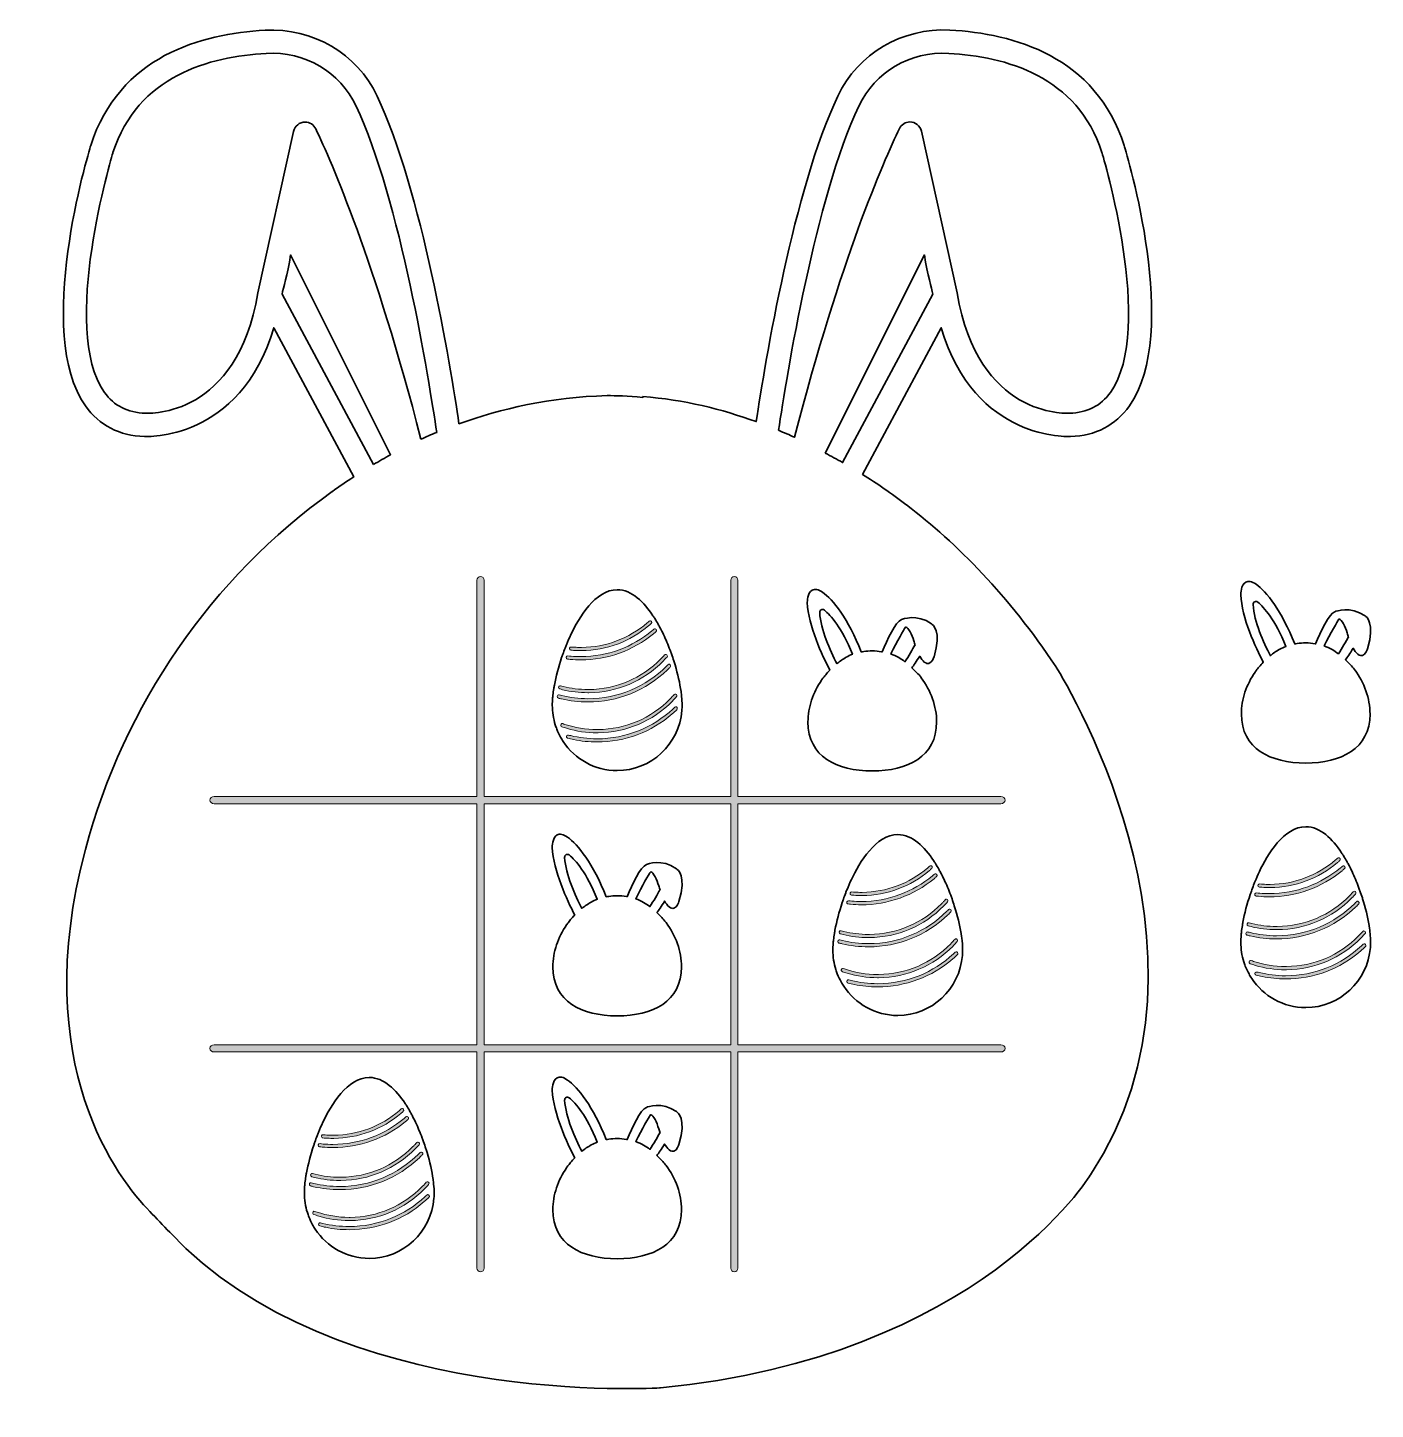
# Model space of a CAD drawing. Extents: x -194 to 1336, y -1228 to 339.
import ezdxf

# ---------------------------------------------------------------- set-up
doc = ezdxf.new("R2010")
doc.units = 0
doc.header["$MEASUREMENT"] = 0
doc.layers.add('Layer 1', color=7, linetype='Continuous', lineweight=0)

# ---------------------------------------------------------------- blocks, each defined once
blk = doc.blocks.new('Block_3')
at = {"layer": 'Layer 1', "true_color": 0x000000, "transparency": 33554687}
h = blk.add_hatch(color=18, dxfattribs=at)
h.dxf.hatch_style = 2
edge = h.paths.add_edge_path()
edge.add_spline(control_points=[(833.3, -623.1), (811.3, -641.3), (783.2, -652.3), (752.4, -652.3), (748.8, -652.3), (745.2, -652.2), (741.7, -651.9), (740.4, -651.8), (739.2, -651.6), (738, -651.5), (737.1, -651.4), (736.3, -651.9), (736.1, -652.7), (736.1, -652.7), (736.1, -652.7), (736.1, -652.7), (735.7, -653.8), (736.4, -655), (737.6, -655.1), (738.5, -655.2), (739.5, -655.3), (740.4, -655.4), (744.4, -655.8), (748.4, -656), (752.4, -656), (782.9, -656), (811.8, -645.5), (835.1, -626.4), (836, -625.6), (837, -624.8), (837.9, -624), (838.6, -623.4), (838.7, -622.5), (838.3, -621.8), (838.3, -621.8), (838.3, -621.7), (838.3, -621.7), (837.7, -620.7), (836.4, -620.4), (835.5, -621.2), (834.8, -621.8), (834, -622.5), (833.3, -623.1)], knot_values=[0, 0, 0, 0, 1, 1, 1, 2, 2, 2, 3, 3, 3, 4, 4, 4, 5, 5, 5, 6, 6, 6, 7, 7, 7, 8, 8, 8, 9, 9, 9, 10, 10, 10, 11, 11, 11, 12, 12, 12, 13, 13, 13, 14, 14, 14, 14], degree=3, periodic=0)
h = blk.add_hatch(color=18, dxfattribs=at)
h.dxf.hatch_style = 2
edge = h.paths.add_edge_path()
edge.add_spline(control_points=[(827.9, -614.1), (807.2, -631.8), (781.1, -641.6), (753.5, -641.9), (753.1, -641.9), (752.8, -641.9), (752.4, -641.9), (750.1, -641.9), (747.9, -641.8), (745.6, -641.7), (744.3, -641.6), (743, -641.5), (741.7, -641.4), (740.9, -641.3), (740.1, -641.8), (739.9, -642.5), (739.8, -642.5), (739.8, -642.5), (739.8, -642.5), (739.4, -643.7), (740.1, -644.9), (741.3, -645), (742.3, -645.1), (743.2, -645.2), (744.2, -645.2), (746.9, -645.4), (749.6, -645.5), (752.4, -645.5), (752.8, -645.5), (753.2, -645.5), (753.5, -645.5), (781.8, -645.2), (808.5, -635.2), (829.9, -617.2), (830.8, -616.4), (831.7, -615.6), (832.5, -614.8), (833.2, -614.2), (833.3, -613.3), (832.9, -612.5), (832.8, -612.5), (832.8, -612.5), (832.8, -612.5), (832.2, -611.5), (830.9, -611.4), (830.1, -612.1), (829.4, -612.8), (828.6, -613.4), (827.9, -614.1)], knot_values=[0, 0, 0, 0, 1, 1, 1, 2, 2, 2, 3, 3, 3, 4, 4, 4, 5, 5, 5, 6, 6, 6, 7, 7, 7, 8, 8, 8, 9, 9, 9, 10, 10, 10, 11, 11, 11, 12, 12, 12, 13, 13, 13, 14, 14, 14, 15, 15, 15, 16, 16, 16, 16], degree=3, periodic=0)
h = blk.add_hatch(color=18, dxfattribs=at)
h.dxf.hatch_style = 2
edge = h.paths.add_edge_path()
edge.add_spline(control_points=[(845.9, -652.3), (845.2, -653.1), (844.4, -654), (843.6, -654.8), (821.8, -677), (792.7, -689.3), (761.7, -689.6), (761.3, -689.6), (761, -689.6), (760.6, -689.6), (750.9, -689.6), (741.5, -688.4), (732.6, -686.2), (731.6, -685.9), (730.6, -685.7), (729.6, -685.4), (728.6, -685.1), (727.5, -685.8), (727.4, -686.8), (727.4, -686.9), (727.4, -686.9), (727.4, -686.9), (727.2, -687.8), (727.7, -688.7), (728.6, -689), (729.7, -689.3), (730.8, -689.6), (731.9, -689.8), (741.2, -692.1), (750.8, -693.2), (760.6, -693.2), (761, -693.2), (761.3, -693.2), (761.7, -693.2), (793.7, -692.9), (823.7, -680.2), (846.1, -657.3), (846.5, -657), (846.9, -656.6), (847.3, -656.2), (848.4, -655.1), (849.4, -653.9), (850.4, -652.8), (850.9, -652.3), (851, -651.6), (850.8, -651), (850.8, -650.9), (850.8, -650.9), (850.8, -650.9), (850.3, -649.6), (848.6, -649.3), (847.7, -650.3), (847.1, -651), (846.5, -651.7), (845.9, -652.3)], knot_values=[0, 0, 0, 0, 1, 1, 1, 2, 2, 2, 3, 3, 3, 4, 4, 4, 5, 5, 5, 6, 6, 6, 7, 7, 7, 8, 8, 8, 9, 9, 9, 10, 10, 10, 11, 11, 11, 12, 12, 12, 13, 13, 13, 14, 14, 14, 15, 15, 15, 16, 16, 16, 17, 17, 17, 18, 18, 18, 18], degree=3, periodic=0)
h = blk.add_hatch(color=18, dxfattribs=at)
h.dxf.hatch_style = 2
edge = h.paths.add_edge_path()
edge.add_spline(control_points=[(849.6, -663.4), (826.7, -686.1), (795.3, -700.1), (760.6, -700.1), (750.4, -700.1), (740.5, -698.9), (731, -696.6), (730.1, -696.3), (729.1, -696.1), (728.2, -695.9), (727.1, -695.6), (726, -696.3), (725.9, -697.4), (725.9, -697.4), (725.9, -697.5), (725.9, -697.5), (725.8, -698.4), (726.4, -699.2), (727.2, -699.4), (728.4, -699.7), (729.6, -700), (730.7, -700.3), (740.4, -702.5), (750.4, -703.7), (760.6, -703.7), (794.5, -703.7), (826.4, -690.8), (850.8, -667.4), (851.5, -666.8), (852.1, -666.2), (852.7, -665.5), (853.2, -665.1), (853.7, -664.6), (854.1, -664.1), (854.6, -663.7), (854.7, -663), (854.5, -662.4), (854.5, -662.3), (854.5, -662.3), (854.5, -662.3), (854.1, -661), (852.4, -660.6), (851.5, -661.5), (850.9, -662.2), (850.3, -662.8), (849.6, -663.4)], knot_values=[0, 0, 0, 0, 1, 1, 1, 2, 2, 2, 3, 3, 3, 4, 4, 4, 5, 5, 5, 6, 6, 6, 7, 7, 7, 8, 8, 8, 9, 9, 9, 10, 10, 10, 11, 11, 11, 12, 12, 12, 13, 13, 13, 14, 14, 14, 15, 15, 15, 15], degree=3, periodic=0)
h = blk.add_hatch(color=18, dxfattribs=at)
h.dxf.hatch_style = 2
edge = h.paths.add_edge_path()
edge.add_spline(control_points=[(856.8, -697.3), (855.9, -698.3), (854.9, -699.3), (854, -700.2), (832.2, -722.4), (803.2, -734.8), (772.1, -735), (771.8, -735.1), (771.4, -735.1), (771, -735.1), (758.3, -735.1), (746.1, -733), (734.6, -729.2), (733.8, -728.9), (733, -728.6), (732.1, -728.3), (730.7, -727.8), (729.3, -729.2), (729.8, -730.7), (729.9, -730.7), (729.9, -730.8), (729.9, -730.8), (730.1, -731.3), (730.5, -731.7), (731, -731.9), (732.8, -732.5), (734.7, -733.1), (736.5, -733.7), (747.6, -737), (759.2, -738.7), (771, -738.7), (771.4, -738.7), (771.8, -738.7), (772.2, -738.7), (804.2, -738.4), (834.2, -725.6), (856.6, -702.8), (856.8, -702.6), (857, -702.4), (857.2, -702.2), (858.6, -700.7), (860, -699.2), (861.3, -697.7), (861.6, -697.3), (861.8, -696.9), (861.7, -696.4), (861.7, -696.3), (861.7, -696.3), (861.7, -696.3), (861.5, -694.7), (859.6, -694.1), (858.6, -695.3), (858, -696), (857.4, -696.6), (856.8, -697.3)], knot_values=[0, 0, 0, 0, 1, 1, 1, 2, 2, 2, 3, 3, 3, 4, 4, 4, 5, 5, 5, 6, 6, 6, 7, 7, 7, 8, 8, 8, 9, 9, 9, 10, 10, 10, 11, 11, 11, 12, 12, 12, 13, 13, 13, 14, 14, 14, 15, 15, 15, 16, 16, 16, 17, 17, 17, 18, 18, 18, 18], degree=3, periodic=0)
h = blk.add_hatch(color=18, dxfattribs=at)
h.dxf.hatch_style = 2
edge = h.paths.add_edge_path()
edge.add_spline(control_points=[(857.1, -711.7), (834.5, -732.7), (804.2, -745.5), (771, -745.5), (760.8, -745.5), (750.8, -744.3), (741.2, -741.9), (740.3, -741.7), (739.4, -741.5), (738.5, -741.3), (736.9, -740.8), (735.6, -742.6), (736.5, -744), (736.5, -744), (736.6, -744), (736.6, -744.1), (736.8, -744.4), (737.2, -744.7), (737.6, -744.8), (739.9, -745.4), (742.2, -746), (744.4, -746.4), (753.1, -748.2), (762, -749.1), (771, -749.1), (802.7, -749.1), (832.7, -737.9), (856.4, -717.3), (858.2, -715.8), (859.9, -714.2), (861.6, -712.5), (861.9, -712.2), (862.1, -711.8), (862.1, -711.4), (862.1, -711.3), (862.1, -711.3), (862.1, -711.2), (862.3, -709.6), (860.3, -708.7), (859.1, -709.8), (858.4, -710.5), (857.8, -711.1), (857.1, -711.7)], knot_values=[0, 0, 0, 0, 1, 1, 1, 2, 2, 2, 3, 3, 3, 4, 4, 4, 5, 5, 5, 6, 6, 6, 7, 7, 7, 8, 8, 8, 9, 9, 9, 10, 10, 10, 11, 11, 11, 12, 12, 12, 13, 13, 13, 14, 14, 14, 14], degree=3, periodic=0)
at = {"layer": 'Layer 1'}
for points, knots in [([(833.3, -623.1), (811.3, -641.3), (783.2, -652.3), (752.4, -652.3), (748.8, -652.3), (745.2, -652.2), (741.7, -651.9), (740.4, -651.8), (739.2, -651.6), (738, -651.5), (737.1, -651.4), (736.3, -651.9), (736.1, -652.7), (736.1, -652.7), (736.1, -652.7), (736.1, -652.7), (735.7, -653.8), (736.4, -655), (737.6, -655.1), (738.5, -655.2), (739.5, -655.3), (740.4, -655.4), (744.4, -655.8), (748.4, -656), (752.4, -656), (782.9, -656), (811.8, -645.5), (835.1, -626.4), (836, -625.6), (837, -624.8), (837.9, -624), (838.6, -623.4), (838.7, -622.5), (838.3, -621.8), (838.3, -621.8), (838.3, -621.7), (838.3, -621.7), (837.7, -620.7), (836.4, -620.4), (835.5, -621.2), (834.8, -621.8), (834, -622.5), (833.3, -623.1)], [0, 0, 0, 0, 1, 1, 1, 2, 2, 2, 3, 3, 3, 4, 4, 4, 5, 5, 5, 6, 6, 6, 7, 7, 7, 8, 8, 8, 9, 9, 9, 10, 10, 10, 11, 11, 11, 12, 12, 12, 13, 13, 13, 14, 14, 14, 14]), ([(827.9, -614.1), (807.2, -631.8), (781.1, -641.6), (753.5, -641.9), (753.1, -641.9), (752.8, -641.9), (752.4, -641.9), (750.1, -641.9), (747.9, -641.8), (745.6, -641.7), (744.3, -641.6), (743, -641.5), (741.7, -641.4), (740.9, -641.3), (740.1, -641.8), (739.9, -642.5), (739.8, -642.5), (739.8, -642.5), (739.8, -642.5), (739.4, -643.7), (740.1, -644.9), (741.3, -645), (742.3, -645.1), (743.2, -645.2), (744.2, -645.2), (746.9, -645.4), (749.6, -645.5), (752.4, -645.5), (752.8, -645.5), (753.2, -645.5), (753.5, -645.5), (781.8, -645.2), (808.5, -635.2), (829.9, -617.2), (830.8, -616.4), (831.7, -615.6), (832.5, -614.8), (833.2, -614.2), (833.3, -613.3), (832.9, -612.5), (832.8, -612.5), (832.8, -612.5), (832.8, -612.5), (832.2, -611.5), (830.9, -611.4), (830.1, -612.1), (829.4, -612.8), (828.6, -613.4), (827.9, -614.1)], [0, 0, 0, 0, 1, 1, 1, 2, 2, 2, 3, 3, 3, 4, 4, 4, 5, 5, 5, 6, 6, 6, 7, 7, 7, 8, 8, 8, 9, 9, 9, 10, 10, 10, 11, 11, 11, 12, 12, 12, 13, 13, 13, 14, 14, 14, 15, 15, 15, 16, 16, 16, 16]), ([(845.9, -652.3), (845.2, -653.1), (844.4, -654), (843.6, -654.8), (821.8, -677), (792.7, -689.3), (761.7, -689.6), (761.3, -689.6), (761, -689.6), (760.6, -689.6), (750.9, -689.6), (741.5, -688.4), (732.6, -686.2), (731.6, -685.9), (730.6, -685.7), (729.6, -685.4), (728.6, -685.1), (727.5, -685.8), (727.4, -686.8), (727.4, -686.9), (727.4, -686.9), (727.4, -686.9), (727.2, -687.8), (727.7, -688.7), (728.6, -689), (729.7, -689.3), (730.8, -689.6), (731.9, -689.8), (741.2, -692.1), (750.8, -693.2), (760.6, -693.2), (761, -693.2), (761.3, -693.2), (761.7, -693.2), (793.7, -692.9), (823.7, -680.2), (846.1, -657.3), (846.5, -657), (846.9, -656.6), (847.3, -656.2), (848.4, -655.1), (849.4, -653.9), (850.4, -652.8), (850.9, -652.3), (851, -651.6), (850.8, -651), (850.8, -650.9), (850.8, -650.9), (850.8, -650.9), (850.3, -649.6), (848.6, -649.3), (847.7, -650.3), (847.1, -651), (846.5, -651.7), (845.9, -652.3)], [0, 0, 0, 0, 1, 1, 1, 2, 2, 2, 3, 3, 3, 4, 4, 4, 5, 5, 5, 6, 6, 6, 7, 7, 7, 8, 8, 8, 9, 9, 9, 10, 10, 10, 11, 11, 11, 12, 12, 12, 13, 13, 13, 14, 14, 14, 15, 15, 15, 16, 16, 16, 17, 17, 17, 18, 18, 18, 18]), ([(849.6, -663.4), (826.7, -686.1), (795.3, -700.1), (760.6, -700.1), (750.4, -700.1), (740.5, -698.9), (731, -696.6), (730.1, -696.3), (729.1, -696.1), (728.2, -695.9), (727.1, -695.6), (726, -696.3), (725.9, -697.4), (725.9, -697.4), (725.9, -697.5), (725.9, -697.5), (725.8, -698.4), (726.4, -699.2), (727.2, -699.4), (728.4, -699.7), (729.6, -700), (730.7, -700.3), (740.4, -702.5), (750.4, -703.7), (760.6, -703.7), (794.5, -703.7), (826.4, -690.8), (850.8, -667.4), (851.5, -666.8), (852.1, -666.2), (852.7, -665.5), (853.2, -665.1), (853.7, -664.6), (854.1, -664.1), (854.6, -663.7), (854.7, -663), (854.5, -662.4), (854.5, -662.3), (854.5, -662.3), (854.5, -662.3), (854.1, -661), (852.4, -660.6), (851.5, -661.5), (850.9, -662.2), (850.3, -662.8), (849.6, -663.4)], [0, 0, 0, 0, 1, 1, 1, 2, 2, 2, 3, 3, 3, 4, 4, 4, 5, 5, 5, 6, 6, 6, 7, 7, 7, 8, 8, 8, 9, 9, 9, 10, 10, 10, 11, 11, 11, 12, 12, 12, 13, 13, 13, 14, 14, 14, 15, 15, 15, 15]), ([(856.8, -697.3), (855.9, -698.3), (854.9, -699.3), (854, -700.2), (832.2, -722.4), (803.2, -734.8), (772.1, -735), (771.8, -735.1), (771.4, -735.1), (771, -735.1), (758.3, -735.1), (746.1, -733), (734.6, -729.2), (733.8, -728.9), (733, -728.6), (732.1, -728.3), (730.7, -727.8), (729.3, -729.2), (729.8, -730.7), (729.9, -730.7), (729.9, -730.8), (729.9, -730.8), (730.1, -731.3), (730.5, -731.7), (731, -731.9), (732.8, -732.5), (734.7, -733.1), (736.5, -733.7), (747.6, -737), (759.2, -738.7), (771, -738.7), (771.4, -738.7), (771.8, -738.7), (772.2, -738.7), (804.2, -738.4), (834.2, -725.6), (856.6, -702.8), (856.8, -702.6), (857, -702.4), (857.2, -702.2), (858.6, -700.7), (860, -699.2), (861.3, -697.7), (861.6, -697.3), (861.8, -696.9), (861.7, -696.4), (861.7, -696.3), (861.7, -696.3), (861.7, -696.3), (861.5, -694.7), (859.6, -694.1), (858.6, -695.3), (858, -696), (857.4, -696.6), (856.8, -697.3)], [0, 0, 0, 0, 1, 1, 1, 2, 2, 2, 3, 3, 3, 4, 4, 4, 5, 5, 5, 6, 6, 6, 7, 7, 7, 8, 8, 8, 9, 9, 9, 10, 10, 10, 11, 11, 11, 12, 12, 12, 13, 13, 13, 14, 14, 14, 15, 15, 15, 16, 16, 16, 17, 17, 17, 18, 18, 18, 18]), ([(857.1, -711.7), (834.5, -732.7), (804.2, -745.5), (771, -745.5), (760.8, -745.5), (750.8, -744.3), (741.2, -741.9), (740.3, -741.7), (739.4, -741.5), (738.5, -741.3), (736.9, -740.8), (735.6, -742.6), (736.5, -744), (736.5, -744), (736.6, -744), (736.6, -744.1), (736.8, -744.4), (737.2, -744.7), (737.6, -744.8), (739.9, -745.4), (742.2, -746), (744.4, -746.4), (753.1, -748.2), (762, -749.1), (771, -749.1), (802.7, -749.1), (832.7, -737.9), (856.4, -717.3), (858.2, -715.8), (859.9, -714.2), (861.6, -712.5), (861.9, -712.2), (862.1, -711.8), (862.1, -711.4), (862.1, -711.3), (862.1, -711.3), (862.1, -711.2), (862.3, -709.6), (860.3, -708.7), (859.1, -709.8), (858.4, -710.5), (857.8, -711.1), (857.1, -711.7)], [0, 0, 0, 0, 1, 1, 1, 2, 2, 2, 3, 3, 3, 4, 4, 4, 5, 5, 5, 6, 6, 6, 7, 7, 7, 8, 8, 8, 9, 9, 9, 10, 10, 10, 11, 11, 11, 12, 12, 12, 13, 13, 13, 14, 14, 14, 14])]:
    blk.add_open_spline(points, degree=3, knots=knots, dxfattribs=at)
blk = doc.blocks.new('Block_2')
at = {"layer": 'Layer 1', "color": 1, "lineweight": 35, "true_color": 0xff0000}
blk.add_open_spline([(867, -697.4), (866.8, -695.7), (866.6, -693.9), (866.3, -692.1), (865, -682.7), (862.6, -672.2), (859.5, -661.6), (859.1, -660.1), (858.6, -658.7), (858.1, -657.2), (857.3, -654.6), (856.4, -651.9), (855.5, -649.3), (855, -647.9), (854.5, -646.5), (854, -645.1), (851.7, -638.9), (849.2, -633), (846.5, -627.3), (845.3, -624.8), (844, -622.1), (842.4, -619.2), (841.8, -618), (841.1, -616.8), (840.5, -615.6), (839.3, -613.5), (838, -611.4), (836.7, -609.2), (836, -608.1), (835.3, -607), (834.5, -605.9), (824.4, -590.7), (810.5, -576.4), (793.9, -576.4), (769.1, -576.4), (750.3, -608.3), (741.3, -627.3), (739.5, -631), (737.8, -634.9), (736.3, -638.8), (735.7, -640.1), (735.2, -641.3), (734.8, -642.6), (733.9, -644.9), (733, -647.3), (732.2, -649.6), (731.7, -650.9), (731.3, -652.2), (730.9, -653.4), (727.3, -664.1), (724.5, -674.8), (722.6, -684.7), (722.4, -686), (722.2, -687.3), (722, -688.6), (721.6, -691.1), (721.2, -693.6), (721, -695.9), (720.8, -697.3), (720.7, -698.6), (720.6, -699.9), (720.4, -702.6), (720.2, -705.1), (720.2, -707.4), (720.2, -715.1), (721.4, -722.6), (723.6, -729.6), (724.1, -731.2), (724.7, -732.8), (725.3, -734.5), (726.5, -737.6), (727.9, -740.6), (729.6, -743.5), (730.5, -745.3), (731.5, -746.9), (732.6, -748.5), (745.8, -768.5), (768.4, -781.6), (793.9, -781.6), (832.5, -781.6), (864.2, -751.6), (867.3, -713.4), (867.4, -711.5), (867.5, -709.5), (867.5, -707.6), (867.5, -707.6), (867.5, -707.4), (867.5, -707.4), (867.5, -704.3), (867.3, -701), (867, -697.4)], degree=3, knots=[0, 0, 0, 0, 1, 1, 1, 2, 2, 2, 3, 3, 3, 4, 4, 4, 5, 5, 5, 6, 6, 6, 7, 7, 7, 8, 8, 8, 9, 9, 9, 10, 10, 10, 11, 11, 11, 12, 12, 12, 13, 13, 13, 14, 14, 14, 15, 15, 15, 16, 16, 16, 17, 17, 17, 18, 18, 18, 19, 19, 19, 20, 20, 20, 21, 21, 21, 22, 22, 22, 23, 23, 23, 24, 24, 24, 25, 25, 25, 26, 26, 26, 27, 27, 27, 28, 28, 28, 29, 29, 29, 30, 30, 30, 30], dxfattribs=at)
at = {"layer": 'Layer 1'}
blk.add_blockref('Block_3', (0, 0), dxfattribs=at)
blk = doc.blocks.new('Block_5')
at = {"layer": 'Layer 1', "true_color": 0x000000, "transparency": 33554687}
h = blk.add_hatch(color=18, dxfattribs=at)
h.dxf.hatch_style = 2
edge = h.paths.add_edge_path()
edge.add_spline(control_points=[(228.1, -889.6), (207.3, -907.3), (181.3, -917.1), (153.7, -917.4), (153.3, -917.4), (153, -917.4), (152.6, -917.4), (150.3, -917.4), (148, -917.3), (145.8, -917.2), (144.5, -917.1), (143.2, -917), (141.9, -916.9), (141.1, -916.8), (140.3, -917.3), (140, -918), (140, -918), (140, -918), (140, -918), (139.6, -919.2), (140.3, -920.4), (141.5, -920.5), (142.5, -920.6), (143.4, -920.7), (144.3, -920.7), (147.1, -920.9), (149.8, -921), (152.6, -921), (153, -921), (153.3, -921), (153.7, -921), (182, -920.7), (208.7, -910.8), (230, -892.7), (230.9, -891.9), (231.8, -891.1), (232.7, -890.3), (233.4, -889.7), (233.5, -888.8), (233, -888), (233, -888), (233, -888), (233, -888), (232.4, -887), (231.1, -886.9), (230.3, -887.6), (229.5, -888.3), (228.8, -888.9), (228.1, -889.6)], knot_values=[0, 0, 0, 0, 1, 1, 1, 2, 2, 2, 3, 3, 3, 4, 4, 4, 5, 5, 5, 6, 6, 6, 7, 7, 7, 8, 8, 8, 9, 9, 9, 10, 10, 10, 11, 11, 11, 12, 12, 12, 13, 13, 13, 14, 14, 14, 15, 15, 15, 16, 16, 16, 16], degree=3, periodic=0)
h = blk.add_hatch(color=18, dxfattribs=at)
h.dxf.hatch_style = 2
edge = h.paths.add_edge_path()
edge.add_spline(control_points=[(233.5, -898.6), (211.5, -916.8), (183.3, -927.8), (152.6, -927.8), (149, -927.8), (145.4, -927.7), (141.9, -927.4), (140.6, -927.3), (139.4, -927.1), (138.2, -927), (137.3, -926.9), (136.5, -927.4), (136.2, -928.2), (136.2, -928.2), (136.2, -928.2), (136.2, -928.2), (135.9, -929.3), (136.6, -930.5), (137.7, -930.6), (138.7, -930.7), (139.6, -930.8), (140.6, -930.9), (144.6, -931.3), (148.6, -931.5), (152.6, -931.5), (183.1, -931.5), (212, -921), (235.3, -901.9), (236.2, -901.1), (237.2, -900.3), (238.1, -899.5), (238.7, -898.9), (238.9, -898), (238.5, -897.3), (238.5, -897.3), (238.4, -897.2), (238.4, -897.2), (237.9, -896.2), (236.5, -895.9), (235.7, -896.7), (235, -897.3), (234.2, -898), (233.5, -898.6)], knot_values=[0, 0, 0, 0, 1, 1, 1, 2, 2, 2, 3, 3, 3, 4, 4, 4, 5, 5, 5, 6, 6, 6, 7, 7, 7, 8, 8, 8, 9, 9, 9, 10, 10, 10, 11, 11, 11, 12, 12, 12, 13, 13, 13, 14, 14, 14, 14], degree=3, periodic=0)
h = blk.add_hatch(color=18, dxfattribs=at)
h.dxf.hatch_style = 2
edge = h.paths.add_edge_path()
edge.add_spline(control_points=[(246.1, -927.8), (245.3, -928.7), (244.5, -929.5), (243.7, -930.3), (222, -952.5), (192.9, -964.8), (161.9, -965.1), (161.5, -965.1), (161.1, -965.1), (160.8, -965.1), (151.1, -965.1), (141.7, -963.9), (132.7, -961.7), (131.7, -961.5), (130.8, -961.2), (129.8, -960.9), (128.8, -960.6), (127.7, -961.3), (127.5, -962.3), (127.5, -962.4), (127.5, -962.4), (127.5, -962.4), (127.4, -963.3), (127.9, -964.2), (128.8, -964.5), (129.9, -964.8), (131, -965.1), (132.1, -965.3), (141.4, -967.6), (151, -968.8), (160.7, -968.8), (161.1, -968.8), (161.5, -968.8), (161.9, -968.7), (193.9, -968.4), (223.9, -955.7), (246.3, -932.8), (246.7, -932.5), (247.1, -932.1), (247.4, -931.7), (248.5, -930.6), (249.6, -929.4), (250.6, -928.3), (251, -927.8), (251.2, -927.1), (250.9, -926.5), (250.9, -926.4), (250.9, -926.4), (250.9, -926.4), (250.5, -925.1), (248.8, -924.8), (247.9, -925.8), (247.3, -926.5), (246.7, -927.2), (246.1, -927.8)], knot_values=[0, 0, 0, 0, 1, 1, 1, 2, 2, 2, 3, 3, 3, 4, 4, 4, 5, 5, 5, 6, 6, 6, 7, 7, 7, 8, 8, 8, 9, 9, 9, 10, 10, 10, 11, 11, 11, 12, 12, 12, 13, 13, 13, 14, 14, 14, 15, 15, 15, 16, 16, 16, 17, 17, 17, 18, 18, 18, 18], degree=3, periodic=0)
h = blk.add_hatch(color=18, dxfattribs=at)
h.dxf.hatch_style = 2
edge = h.paths.add_edge_path()
edge.add_spline(control_points=[(249.8, -938.9), (226.9, -961.6), (195.4, -975.6), (160.8, -975.6), (150.6, -975.6), (140.7, -974.4), (131.2, -972.1), (130.3, -971.8), (129.3, -971.6), (128.3, -971.4), (127.3, -971.1), (126.2, -971.8), (126.1, -972.9), (126.1, -972.9), (126.1, -973), (126.1, -973), (126, -973.9), (126.6, -974.7), (127.4, -974.9), (128.6, -975.2), (129.7, -975.5), (130.9, -975.8), (140.6, -978), (150.6, -979.2), (160.8, -979.2), (194.7, -979.2), (226.6, -966.3), (251, -942.9), (251.6, -942.3), (252.3, -941.7), (252.9, -941), (253.4, -940.6), (253.8, -940.1), (254.3, -939.7), (254.7, -939.2), (254.9, -938.5), (254.7, -937.9), (254.7, -937.8), (254.7, -937.8), (254.7, -937.8), (254.3, -936.5), (252.6, -936.1), (251.7, -937), (251, -937.7), (250.4, -938.3), (249.8, -938.9)], knot_values=[0, 0, 0, 0, 1, 1, 1, 2, 2, 2, 3, 3, 3, 4, 4, 4, 5, 5, 5, 6, 6, 6, 7, 7, 7, 8, 8, 8, 9, 9, 9, 10, 10, 10, 11, 11, 11, 12, 12, 12, 13, 13, 13, 14, 14, 14, 15, 15, 15, 15], degree=3, periodic=0)
h = blk.add_hatch(color=18, dxfattribs=at)
h.dxf.hatch_style = 2
edge = h.paths.add_edge_path()
edge.add_spline(control_points=[(256.9, -972.8), (256, -973.8), (255.1, -974.8), (254.2, -975.7), (232.4, -997.9), (203.3, -1010.3), (172.3, -1010.6), (171.9, -1010.6), (171.6, -1010.6), (171.2, -1010.6), (158.5, -1010.6), (146.3, -1008.5), (134.8, -1004.7), (134, -1004.4), (133.1, -1004.1), (132.3, -1003.8), (130.8, -1003.3), (129.5, -1004.7), (130, -1006.2), (130, -1006.2), (130, -1006.3), (130.1, -1006.3), (130.2, -1006.8), (130.6, -1007.2), (131.1, -1007.4), (133, -1008), (134.8, -1008.6), (136.7, -1009.2), (147.7, -1012.5), (159.3, -1014.2), (171.2, -1014.2), (171.6, -1014.2), (172, -1014.2), (172.3, -1014.2), (204.3, -1013.9), (234.3, -1001.1), (256.8, -978.3), (257, -978.1), (257.1, -977.9), (257.3, -977.7), (258.8, -976.2), (260.1, -974.7), (261.4, -973.2), (261.8, -972.9), (261.9, -972.4), (261.9, -971.9), (261.9, -971.8), (261.9, -971.8), (261.9, -971.8), (261.7, -970.2), (259.8, -969.6), (258.7, -970.8), (258.2, -971.5), (257.6, -972.2), (256.9, -972.8)], knot_values=[0, 0, 0, 0, 1, 1, 1, 2, 2, 2, 3, 3, 3, 4, 4, 4, 5, 5, 5, 6, 6, 6, 7, 7, 7, 8, 8, 8, 9, 9, 9, 10, 10, 10, 11, 11, 11, 12, 12, 12, 13, 13, 13, 14, 14, 14, 15, 15, 15, 16, 16, 16, 17, 17, 17, 18, 18, 18, 18], degree=3, periodic=0)
h = blk.add_hatch(color=18, dxfattribs=at)
h.dxf.hatch_style = 2
edge = h.paths.add_edge_path()
edge.add_spline(control_points=[(257.2, -987.2), (234.6, -1008.2), (204.4, -1021), (171.2, -1021), (160.9, -1021), (150.9, -1019.8), (141.3, -1017.4), (140.4, -1017.2), (139.5, -1017), (138.7, -1016.8), (137.1, -1016.3), (135.8, -1018.1), (136.7, -1019.5), (136.7, -1019.5), (136.7, -1019.5), (136.7, -1019.6), (137, -1019.9), (137.4, -1020.2), (137.8, -1020.3), (140.1, -1020.9), (142.3, -1021.5), (144.6, -1021.9), (153.3, -1023.7), (162.2, -1024.6), (171.2, -1024.6), (202.9, -1024.6), (232.9, -1013.4), (256.5, -992.8), (258.3, -991.3), (260.1, -989.7), (261.8, -988), (262.1, -987.7), (262.3, -987.3), (262.3, -986.9), (262.3, -986.8), (262.3, -986.8), (262.3, -986.7), (262.4, -985.1), (260.5, -984.2), (259.3, -985.3), (258.6, -986), (257.9, -986.6), (257.2, -987.2)], knot_values=[0, 0, 0, 0, 1, 1, 1, 2, 2, 2, 3, 3, 3, 4, 4, 4, 5, 5, 5, 6, 6, 6, 7, 7, 7, 8, 8, 8, 9, 9, 9, 10, 10, 10, 11, 11, 11, 12, 12, 12, 13, 13, 13, 14, 14, 14, 14], degree=3, periodic=0)
at = {"layer": 'Layer 1'}
for points, knots in [([(228.1, -889.6), (207.3, -907.3), (181.3, -917.1), (153.7, -917.4), (153.3, -917.4), (153, -917.4), (152.6, -917.4), (150.3, -917.4), (148, -917.3), (145.8, -917.2), (144.5, -917.1), (143.2, -917), (141.9, -916.9), (141.1, -916.8), (140.3, -917.3), (140, -918), (140, -918), (140, -918), (140, -918), (139.6, -919.2), (140.3, -920.4), (141.5, -920.5), (142.5, -920.6), (143.4, -920.7), (144.3, -920.7), (147.1, -920.9), (149.8, -921), (152.6, -921), (153, -921), (153.3, -921), (153.7, -921), (182, -920.7), (208.7, -910.8), (230, -892.7), (230.9, -891.9), (231.8, -891.1), (232.7, -890.3), (233.4, -889.7), (233.5, -888.8), (233, -888), (233, -888), (233, -888), (233, -888), (232.4, -887), (231.1, -886.9), (230.3, -887.6), (229.5, -888.3), (228.8, -888.9), (228.1, -889.6)], [0, 0, 0, 0, 1, 1, 1, 2, 2, 2, 3, 3, 3, 4, 4, 4, 5, 5, 5, 6, 6, 6, 7, 7, 7, 8, 8, 8, 9, 9, 9, 10, 10, 10, 11, 11, 11, 12, 12, 12, 13, 13, 13, 14, 14, 14, 15, 15, 15, 16, 16, 16, 16]), ([(233.5, -898.6), (211.5, -916.8), (183.3, -927.8), (152.6, -927.8), (149, -927.8), (145.4, -927.7), (141.9, -927.4), (140.6, -927.3), (139.4, -927.1), (138.2, -927), (137.3, -926.9), (136.5, -927.4), (136.2, -928.2), (136.2, -928.2), (136.2, -928.2), (136.2, -928.2), (135.9, -929.3), (136.6, -930.5), (137.7, -930.6), (138.7, -930.7), (139.6, -930.8), (140.6, -930.9), (144.6, -931.3), (148.6, -931.5), (152.6, -931.5), (183.1, -931.5), (212, -921), (235.3, -901.9), (236.2, -901.1), (237.2, -900.3), (238.1, -899.5), (238.7, -898.9), (238.9, -898), (238.5, -897.3), (238.5, -897.3), (238.4, -897.2), (238.4, -897.2), (237.9, -896.2), (236.5, -895.9), (235.7, -896.7), (235, -897.3), (234.2, -898), (233.5, -898.6)], [0, 0, 0, 0, 1, 1, 1, 2, 2, 2, 3, 3, 3, 4, 4, 4, 5, 5, 5, 6, 6, 6, 7, 7, 7, 8, 8, 8, 9, 9, 9, 10, 10, 10, 11, 11, 11, 12, 12, 12, 13, 13, 13, 14, 14, 14, 14]), ([(246.1, -927.8), (245.3, -928.7), (244.5, -929.5), (243.7, -930.3), (222, -952.5), (192.9, -964.8), (161.9, -965.1), (161.5, -965.1), (161.1, -965.1), (160.8, -965.1), (151.1, -965.1), (141.7, -963.9), (132.7, -961.7), (131.7, -961.5), (130.8, -961.2), (129.8, -960.9), (128.8, -960.6), (127.7, -961.3), (127.5, -962.3), (127.5, -962.4), (127.5, -962.4), (127.5, -962.4), (127.4, -963.3), (127.9, -964.2), (128.8, -964.5), (129.9, -964.8), (131, -965.1), (132.1, -965.3), (141.4, -967.6), (151, -968.8), (160.7, -968.8), (161.1, -968.8), (161.5, -968.8), (161.9, -968.7), (193.9, -968.4), (223.9, -955.7), (246.3, -932.8), (246.7, -932.5), (247.1, -932.1), (247.4, -931.7), (248.5, -930.6), (249.6, -929.4), (250.6, -928.3), (251, -927.8), (251.2, -927.1), (250.9, -926.5), (250.9, -926.4), (250.9, -926.4), (250.9, -926.4), (250.5, -925.1), (248.8, -924.8), (247.9, -925.8), (247.3, -926.5), (246.7, -927.2), (246.1, -927.8)], [0, 0, 0, 0, 1, 1, 1, 2, 2, 2, 3, 3, 3, 4, 4, 4, 5, 5, 5, 6, 6, 6, 7, 7, 7, 8, 8, 8, 9, 9, 9, 10, 10, 10, 11, 11, 11, 12, 12, 12, 13, 13, 13, 14, 14, 14, 15, 15, 15, 16, 16, 16, 17, 17, 17, 18, 18, 18, 18]), ([(249.8, -938.9), (226.9, -961.6), (195.4, -975.6), (160.8, -975.6), (150.6, -975.6), (140.7, -974.4), (131.2, -972.1), (130.3, -971.8), (129.3, -971.6), (128.3, -971.4), (127.3, -971.1), (126.2, -971.8), (126.1, -972.9), (126.1, -972.9), (126.1, -973), (126.1, -973), (126, -973.9), (126.6, -974.7), (127.4, -974.9), (128.6, -975.2), (129.7, -975.5), (130.9, -975.8), (140.6, -978), (150.6, -979.2), (160.8, -979.2), (194.7, -979.2), (226.6, -966.3), (251, -942.9), (251.6, -942.3), (252.3, -941.7), (252.9, -941), (253.4, -940.6), (253.8, -940.1), (254.3, -939.7), (254.7, -939.2), (254.9, -938.5), (254.7, -937.9), (254.7, -937.8), (254.7, -937.8), (254.7, -937.8), (254.3, -936.5), (252.6, -936.1), (251.7, -937), (251, -937.7), (250.4, -938.3), (249.8, -938.9)], [0, 0, 0, 0, 1, 1, 1, 2, 2, 2, 3, 3, 3, 4, 4, 4, 5, 5, 5, 6, 6, 6, 7, 7, 7, 8, 8, 8, 9, 9, 9, 10, 10, 10, 11, 11, 11, 12, 12, 12, 13, 13, 13, 14, 14, 14, 15, 15, 15, 15]), ([(256.9, -972.8), (256, -973.8), (255.1, -974.8), (254.2, -975.7), (232.4, -997.9), (203.3, -1010.3), (172.3, -1010.6), (171.9, -1010.6), (171.6, -1010.6), (171.2, -1010.6), (158.5, -1010.6), (146.3, -1008.5), (134.8, -1004.7), (134, -1004.4), (133.1, -1004.1), (132.3, -1003.8), (130.8, -1003.3), (129.5, -1004.7), (130, -1006.2), (130, -1006.2), (130, -1006.3), (130.1, -1006.3), (130.2, -1006.8), (130.6, -1007.2), (131.1, -1007.4), (133, -1008), (134.8, -1008.6), (136.7, -1009.2), (147.7, -1012.5), (159.3, -1014.2), (171.2, -1014.2), (171.6, -1014.2), (172, -1014.2), (172.3, -1014.2), (204.3, -1013.9), (234.3, -1001.1), (256.8, -978.3), (257, -978.1), (257.1, -977.9), (257.3, -977.7), (258.8, -976.2), (260.1, -974.7), (261.4, -973.2), (261.8, -972.9), (261.9, -972.4), (261.9, -971.9), (261.9, -971.8), (261.9, -971.8), (261.9, -971.8), (261.7, -970.2), (259.8, -969.6), (258.7, -970.8), (258.2, -971.5), (257.6, -972.2), (256.9, -972.8)], [0, 0, 0, 0, 1, 1, 1, 2, 2, 2, 3, 3, 3, 4, 4, 4, 5, 5, 5, 6, 6, 6, 7, 7, 7, 8, 8, 8, 9, 9, 9, 10, 10, 10, 11, 11, 11, 12, 12, 12, 13, 13, 13, 14, 14, 14, 15, 15, 15, 16, 16, 16, 17, 17, 17, 18, 18, 18, 18]), ([(257.2, -987.2), (234.6, -1008.2), (204.4, -1021), (171.2, -1021), (160.9, -1021), (150.9, -1019.8), (141.3, -1017.4), (140.4, -1017.2), (139.5, -1017), (138.7, -1016.8), (137.1, -1016.3), (135.8, -1018.1), (136.7, -1019.5), (136.7, -1019.5), (136.7, -1019.5), (136.7, -1019.6), (137, -1019.9), (137.4, -1020.2), (137.8, -1020.3), (140.1, -1020.9), (142.3, -1021.5), (144.6, -1021.9), (153.3, -1023.7), (162.2, -1024.6), (171.2, -1024.6), (202.9, -1024.6), (232.9, -1013.4), (256.5, -992.8), (258.3, -991.3), (260.1, -989.7), (261.8, -988), (262.1, -987.7), (262.3, -987.3), (262.3, -986.9), (262.3, -986.8), (262.3, -986.8), (262.3, -986.7), (262.4, -985.1), (260.5, -984.2), (259.3, -985.3), (258.6, -986), (257.9, -986.6), (257.2, -987.2)], [0, 0, 0, 0, 1, 1, 1, 2, 2, 2, 3, 3, 3, 4, 4, 4, 5, 5, 5, 6, 6, 6, 7, 7, 7, 8, 8, 8, 9, 9, 9, 10, 10, 10, 11, 11, 11, 12, 12, 12, 13, 13, 13, 14, 14, 14, 14])]:
    blk.add_open_spline(points, degree=3, knots=knots, dxfattribs=at)
blk = doc.blocks.new('Block_4')
at = {"layer": 'Layer 1', "color": 1, "lineweight": 35, "true_color": 0xff0000}
blk.add_open_spline([(267.1, -972.9), (267, -971.2), (266.8, -969.4), (266.5, -967.6), (265.2, -958.2), (262.8, -947.7), (259.7, -937.1), (259.2, -935.6), (258.8, -934.2), (258.3, -932.7), (257.5, -930.1), (256.6, -927.4), (255.7, -924.8), (255.2, -923.4), (254.6, -922), (254.1, -920.6), (251.8, -914.4), (249.3, -908.5), (246.7, -902.8), (245.5, -900.3), (244.1, -897.6), (242.6, -894.7), (242, -893.5), (241.3, -892.3), (240.6, -891.1), (239.5, -889), (238.2, -886.9), (236.9, -884.7), (236.2, -883.6), (235.4, -882.5), (234.7, -881.4), (224.6, -866.2), (210.7, -851.9), (194.1, -851.9), (169.2, -851.9), (150.4, -883.8), (141.5, -902.8), (139.7, -906.5), (138, -910.4), (136.4, -914.3), (135.9, -915.6), (135.4, -916.8), (134.9, -918.1), (134, -920.4), (133.2, -922.8), (132.3, -925.2), (131.9, -926.4), (131.5, -927.7), (131, -928.9), (127.5, -939.6), (124.7, -950.3), (122.8, -960.2), (122.6, -961.5), (122.3, -962.9), (122.1, -964.1), (121.7, -966.6), (121.4, -969.1), (121.1, -971.4), (121, -972.8), (120.8, -974.1), (120.7, -975.4), (120.5, -978.1), (120.4, -980.6), (120.4, -982.9), (120.4, -990.6), (121.6, -998.1), (123.8, -1005.1), (124.3, -1006.7), (124.8, -1008.3), (125.5, -1010), (126.7, -1013.1), (128.1, -1016.1), (129.7, -1019), (130.7, -1020.8), (131.7, -1022.4), (132.8, -1024), (146, -1044), (168.5, -1057.2), (194.1, -1057.2), (232.7, -1057.2), (264.4, -1027.1), (267.5, -988.9), (267.6, -987), (267.7, -985), (267.7, -983.1), (267.7, -983.1), (267.7, -982.9), (267.7, -982.9), (267.7, -979.8), (267.5, -976.5), (267.1, -972.9)], degree=3, knots=[0, 0, 0, 0, 1, 1, 1, 2, 2, 2, 3, 3, 3, 4, 4, 4, 5, 5, 5, 6, 6, 6, 7, 7, 7, 8, 8, 8, 9, 9, 9, 10, 10, 10, 11, 11, 11, 12, 12, 12, 13, 13, 13, 14, 14, 14, 15, 15, 15, 16, 16, 16, 17, 17, 17, 18, 18, 18, 19, 19, 19, 20, 20, 20, 21, 21, 21, 22, 22, 22, 23, 23, 23, 24, 24, 24, 25, 25, 25, 26, 26, 26, 27, 27, 27, 28, 28, 28, 29, 29, 29, 30, 30, 30, 30], dxfattribs=at)
at = {"layer": 'Layer 1'}
blk.add_blockref('Block_5', (0, 0), dxfattribs=at)
blk = doc.blocks.new('Block_7')
at = {"layer": 'Layer 1', "true_color": 0x000000, "transparency": 33554687}
h = blk.add_hatch(color=18, dxfattribs=at)
h.dxf.hatch_style = 2
edge = h.paths.add_edge_path()
edge.add_spline(control_points=[(514.9, -345.2), (492.9, -363.5), (464.7, -374.5), (434, -374.5), (430.4, -374.5), (426.8, -374.3), (423.3, -374), (422, -373.9), (420.8, -373.8), (419.6, -373.7), (418.7, -373.6), (417.9, -374.1), (417.7, -374.9), (417.6, -374.9), (417.6, -374.9), (417.6, -374.9), (417.3, -376), (418, -377.2), (419.1, -377.3), (420.1, -377.4), (421.1, -377.5), (422, -377.6), (426, -377.9), (430, -378.1), (434, -378.1), (464.5, -378.1), (493.4, -367.7), (516.7, -348.6), (517.6, -347.8), (518.6, -347), (519.5, -346.2), (520.1, -345.6), (520.3, -344.7), (519.9, -344), (519.9, -343.9), (519.9, -343.9), (519.8, -343.9), (519.3, -342.9), (517.9, -342.6), (517.1, -343.4), (516.4, -344), (515.6, -344.6), (514.9, -345.2)], knot_values=[0, 0, 0, 0, 1, 1, 1, 2, 2, 2, 3, 3, 3, 4, 4, 4, 5, 5, 5, 6, 6, 6, 7, 7, 7, 8, 8, 8, 9, 9, 9, 10, 10, 10, 11, 11, 11, 12, 12, 12, 13, 13, 13, 14, 14, 14, 14], degree=3, periodic=0)
h = blk.add_hatch(color=18, dxfattribs=at)
h.dxf.hatch_style = 2
edge = h.paths.add_edge_path()
edge.add_spline(control_points=[(509.5, -336.2), (488.7, -354), (462.7, -363.8), (435.1, -364), (434.7, -364), (434.4, -364), (434, -364), (431.7, -364), (429.4, -364), (427.2, -363.8), (425.9, -363.8), (424.6, -363.7), (423.3, -363.6), (422.5, -363.5), (421.7, -363.9), (421.4, -364.7), (421.4, -364.7), (421.4, -364.7), (421.4, -364.7), (421, -365.8), (421.7, -367.1), (422.9, -367.2), (423.9, -367.3), (424.8, -367.3), (425.7, -367.4), (428.5, -367.6), (431.2, -367.7), (434, -367.7), (434.4, -367.7), (434.7, -367.7), (435.1, -367.7), (463.4, -367.4), (490.1, -357.4), (511.4, -339.3), (512.3, -338.6), (513.2, -337.8), (514.1, -337), (514.8, -336.4), (514.9, -335.4), (514.4, -334.7), (514.4, -334.7), (514.4, -334.7), (514.4, -334.7), (513.8, -333.7), (512.5, -333.5), (511.7, -334.3), (511, -334.9), (510.2, -335.6), (509.5, -336.2)], knot_values=[0, 0, 0, 0, 1, 1, 1, 2, 2, 2, 3, 3, 3, 4, 4, 4, 5, 5, 5, 6, 6, 6, 7, 7, 7, 8, 8, 8, 9, 9, 9, 10, 10, 10, 11, 11, 11, 12, 12, 12, 13, 13, 13, 14, 14, 14, 15, 15, 15, 16, 16, 16, 16], degree=3, periodic=0)
h = blk.add_hatch(color=18, dxfattribs=at)
h.dxf.hatch_style = 2
edge = h.paths.add_edge_path()
edge.add_spline(control_points=[(527.5, -374.5), (526.7, -375.3), (525.9, -376.2), (525.1, -377), (503.4, -399.1), (474.3, -411.5), (443.3, -411.8), (442.9, -411.8), (442.5, -411.8), (442.2, -411.8), (432.5, -411.8), (423.1, -410.6), (414.1, -408.4), (413.1, -408.1), (412.2, -407.9), (411.2, -407.6), (410.2, -407.3), (409.1, -408), (408.9, -409), (408.9, -409), (408.9, -409.1), (408.9, -409.1), (408.8, -410), (409.3, -410.9), (410.2, -411.1), (411.3, -411.4), (412.4, -411.7), (413.5, -412), (422.8, -414.3), (432.4, -415.4), (442.1, -415.4), (442.5, -415.4), (442.9, -415.4), (443.3, -415.4), (475.3, -415.1), (505.3, -402.4), (527.7, -379.5), (528.1, -379.1), (528.5, -378.7), (528.9, -378.3), (529.9, -377.2), (531, -376.1), (532, -374.9), (532.4, -374.4), (532.6, -373.7), (532.3, -373.1), (532.3, -373.1), (532.3, -373.1), (532.3, -373.1), (531.9, -371.8), (530.2, -371.5), (529.3, -372.5), (528.7, -373.2), (528.1, -373.8), (527.5, -374.5)], knot_values=[0, 0, 0, 0, 1, 1, 1, 2, 2, 2, 3, 3, 3, 4, 4, 4, 5, 5, 5, 6, 6, 6, 7, 7, 7, 8, 8, 8, 9, 9, 9, 10, 10, 10, 11, 11, 11, 12, 12, 12, 13, 13, 13, 14, 14, 14, 15, 15, 15, 16, 16, 16, 17, 17, 17, 18, 18, 18, 18], degree=3, periodic=0)
h = blk.add_hatch(color=18, dxfattribs=at)
h.dxf.hatch_style = 2
edge = h.paths.add_edge_path()
edge.add_spline(control_points=[(531.2, -385.6), (508.3, -408.2), (476.8, -422.2), (442.2, -422.2), (432, -422.2), (422.1, -421), (412.6, -418.7), (411.7, -418.5), (410.7, -418.3), (409.7, -418), (408.7, -417.7), (407.6, -418.5), (407.5, -419.6), (407.5, -419.6), (407.5, -419.6), (407.5, -419.7), (407.4, -420.5), (408, -421.4), (408.8, -421.6), (410, -421.9), (411.1, -422.2), (412.3, -422.4), (422, -424.7), (432, -425.9), (442.2, -425.9), (476.1, -425.9), (508, -413), (532.4, -389.6), (533, -389), (533.7, -388.3), (534.3, -387.7), (534.8, -387.2), (535.2, -386.8), (535.7, -386.3), (536.1, -385.9), (536.3, -385.2), (536.1, -384.6), (536.1, -384.5), (536.1, -384.5), (536.1, -384.4), (535.7, -383.1), (534, -382.7), (533.1, -383.7), (532.4, -384.4), (531.8, -385), (531.2, -385.6)], knot_values=[0, 0, 0, 0, 1, 1, 1, 2, 2, 2, 3, 3, 3, 4, 4, 4, 5, 5, 5, 6, 6, 6, 7, 7, 7, 8, 8, 8, 9, 9, 9, 10, 10, 10, 11, 11, 11, 12, 12, 12, 13, 13, 13, 14, 14, 14, 15, 15, 15, 15], degree=3, periodic=0)
h = blk.add_hatch(color=18, dxfattribs=at)
h.dxf.hatch_style = 2
edge = h.paths.add_edge_path()
edge.add_spline(control_points=[(538.3, -419.5), (537.4, -420.5), (536.5, -421.5), (535.6, -422.4), (513.8, -444.6), (484.8, -456.9), (453.7, -457.2), (453.3, -457.2), (453, -457.2), (452.6, -457.2), (439.9, -457.2), (427.7, -455.2), (416.2, -451.4), (415.4, -451.1), (414.5, -450.8), (413.7, -450.5), (412.3, -450), (410.9, -451.4), (411.4, -452.8), (411.4, -452.9), (411.4, -452.9), (411.5, -453), (411.6, -453.5), (412, -453.8), (412.5, -454), (414.4, -454.7), (416.2, -455.3), (418.1, -455.8), (429.2, -459.2), (440.7, -460.9), (452.6, -460.9), (453, -460.9), (453.4, -460.9), (453.7, -460.9), (485.8, -460.6), (515.7, -447.8), (538.2, -425), (538.4, -424.8), (538.6, -424.6), (538.7, -424.4), (540.2, -422.9), (541.5, -421.4), (542.9, -419.9), (543.2, -419.5), (543.3, -419), (543.3, -418.5), (543.3, -418.5), (543.3, -418.5), (543.3, -418.5), (543.1, -416.9), (541.2, -416.3), (540.1, -417.5), (539.6, -418.2), (539, -418.8), (538.3, -419.5)], knot_values=[0, 0, 0, 0, 1, 1, 1, 2, 2, 2, 3, 3, 3, 4, 4, 4, 5, 5, 5, 6, 6, 6, 7, 7, 7, 8, 8, 8, 9, 9, 9, 10, 10, 10, 11, 11, 11, 12, 12, 12, 13, 13, 13, 14, 14, 14, 15, 15, 15, 16, 16, 16, 17, 17, 17, 18, 18, 18, 18], degree=3, periodic=0)
h = blk.add_hatch(color=18, dxfattribs=at)
h.dxf.hatch_style = 2
edge = h.paths.add_edge_path()
edge.add_spline(control_points=[(538.7, -433.9), (516, -454.9), (485.8, -467.7), (452.6, -467.7), (442.3, -467.7), (432.3, -466.4), (422.8, -464.1), (421.9, -463.9), (421, -463.7), (420.1, -463.4), (418.5, -463), (417.2, -464.8), (418.1, -466.1), (418.1, -466.2), (418.1, -466.2), (418.2, -466.2), (418.4, -466.6), (418.8, -466.9), (419.2, -467), (421.5, -467.6), (423.7, -468.1), (426, -468.6), (434.7, -470.4), (443.6, -471.3), (452.6, -471.3), (484.3, -471.3), (514.3, -460.1), (538, -439.5), (539.7, -437.9), (541.5, -436.4), (543.2, -434.7), (543.5, -434.4), (543.7, -434), (543.7, -433.5), (543.7, -433.5), (543.7, -433.4), (543.7, -433.4), (543.8, -431.7), (541.9, -430.8), (540.7, -432), (540, -432.6), (539.3, -433.3), (538.7, -433.9)], knot_values=[0, 0, 0, 0, 1, 1, 1, 2, 2, 2, 3, 3, 3, 4, 4, 4, 5, 5, 5, 6, 6, 6, 7, 7, 7, 8, 8, 8, 9, 9, 9, 10, 10, 10, 11, 11, 11, 12, 12, 12, 13, 13, 13, 14, 14, 14, 14], degree=3, periodic=0)
at = {"layer": 'Layer 1'}
for points, knots in [([(514.9, -345.2), (492.9, -363.5), (464.7, -374.5), (434, -374.5), (430.4, -374.5), (426.8, -374.3), (423.3, -374), (422, -373.9), (420.8, -373.8), (419.6, -373.7), (418.7, -373.6), (417.9, -374.1), (417.7, -374.9), (417.6, -374.9), (417.6, -374.9), (417.6, -374.9), (417.3, -376), (418, -377.2), (419.1, -377.3), (420.1, -377.4), (421.1, -377.5), (422, -377.6), (426, -377.9), (430, -378.1), (434, -378.1), (464.5, -378.1), (493.4, -367.7), (516.7, -348.6), (517.6, -347.8), (518.6, -347), (519.5, -346.2), (520.1, -345.6), (520.3, -344.7), (519.9, -344), (519.9, -343.9), (519.9, -343.9), (519.8, -343.9), (519.3, -342.9), (517.9, -342.6), (517.1, -343.4), (516.4, -344), (515.6, -344.6), (514.9, -345.2)], [0, 0, 0, 0, 1, 1, 1, 2, 2, 2, 3, 3, 3, 4, 4, 4, 5, 5, 5, 6, 6, 6, 7, 7, 7, 8, 8, 8, 9, 9, 9, 10, 10, 10, 11, 11, 11, 12, 12, 12, 13, 13, 13, 14, 14, 14, 14]), ([(509.5, -336.2), (488.7, -354), (462.7, -363.8), (435.1, -364), (434.7, -364), (434.4, -364), (434, -364), (431.7, -364), (429.4, -364), (427.2, -363.8), (425.9, -363.8), (424.6, -363.7), (423.3, -363.6), (422.5, -363.5), (421.7, -363.9), (421.4, -364.7), (421.4, -364.7), (421.4, -364.7), (421.4, -364.7), (421, -365.8), (421.7, -367.1), (422.9, -367.2), (423.9, -367.3), (424.8, -367.3), (425.7, -367.4), (428.5, -367.6), (431.2, -367.7), (434, -367.7), (434.4, -367.7), (434.7, -367.7), (435.1, -367.7), (463.4, -367.4), (490.1, -357.4), (511.4, -339.3), (512.3, -338.6), (513.2, -337.8), (514.1, -337), (514.8, -336.4), (514.9, -335.4), (514.4, -334.7), (514.4, -334.7), (514.4, -334.7), (514.4, -334.7), (513.8, -333.7), (512.5, -333.5), (511.7, -334.3), (511, -334.9), (510.2, -335.6), (509.5, -336.2)], [0, 0, 0, 0, 1, 1, 1, 2, 2, 2, 3, 3, 3, 4, 4, 4, 5, 5, 5, 6, 6, 6, 7, 7, 7, 8, 8, 8, 9, 9, 9, 10, 10, 10, 11, 11, 11, 12, 12, 12, 13, 13, 13, 14, 14, 14, 15, 15, 15, 16, 16, 16, 16]), ([(527.5, -374.5), (526.7, -375.3), (525.9, -376.2), (525.1, -377), (503.4, -399.1), (474.3, -411.5), (443.3, -411.8), (442.9, -411.8), (442.5, -411.8), (442.2, -411.8), (432.5, -411.8), (423.1, -410.6), (414.1, -408.4), (413.1, -408.1), (412.2, -407.9), (411.2, -407.6), (410.2, -407.3), (409.1, -408), (408.9, -409), (408.9, -409), (408.9, -409.1), (408.9, -409.1), (408.8, -410), (409.3, -410.9), (410.2, -411.1), (411.3, -411.4), (412.4, -411.7), (413.5, -412), (422.8, -414.3), (432.4, -415.4), (442.1, -415.4), (442.5, -415.4), (442.9, -415.4), (443.3, -415.4), (475.3, -415.1), (505.3, -402.4), (527.7, -379.5), (528.1, -379.1), (528.5, -378.7), (528.9, -378.3), (529.9, -377.2), (531, -376.1), (532, -374.9), (532.4, -374.4), (532.6, -373.7), (532.3, -373.1), (532.3, -373.1), (532.3, -373.1), (532.3, -373.1), (531.9, -371.8), (530.2, -371.5), (529.3, -372.5), (528.7, -373.2), (528.1, -373.8), (527.5, -374.5)], [0, 0, 0, 0, 1, 1, 1, 2, 2, 2, 3, 3, 3, 4, 4, 4, 5, 5, 5, 6, 6, 6, 7, 7, 7, 8, 8, 8, 9, 9, 9, 10, 10, 10, 11, 11, 11, 12, 12, 12, 13, 13, 13, 14, 14, 14, 15, 15, 15, 16, 16, 16, 17, 17, 17, 18, 18, 18, 18]), ([(531.2, -385.6), (508.3, -408.2), (476.8, -422.2), (442.2, -422.2), (432, -422.2), (422.1, -421), (412.6, -418.7), (411.7, -418.5), (410.7, -418.3), (409.7, -418), (408.7, -417.7), (407.6, -418.5), (407.5, -419.6), (407.5, -419.6), (407.5, -419.6), (407.5, -419.7), (407.4, -420.5), (408, -421.4), (408.8, -421.6), (410, -421.9), (411.1, -422.2), (412.3, -422.4), (422, -424.7), (432, -425.9), (442.2, -425.9), (476.1, -425.9), (508, -413), (532.4, -389.6), (533, -389), (533.7, -388.3), (534.3, -387.7), (534.8, -387.2), (535.2, -386.8), (535.7, -386.3), (536.1, -385.9), (536.3, -385.2), (536.1, -384.6), (536.1, -384.5), (536.1, -384.5), (536.1, -384.4), (535.7, -383.1), (534, -382.7), (533.1, -383.7), (532.4, -384.4), (531.8, -385), (531.2, -385.6)], [0, 0, 0, 0, 1, 1, 1, 2, 2, 2, 3, 3, 3, 4, 4, 4, 5, 5, 5, 6, 6, 6, 7, 7, 7, 8, 8, 8, 9, 9, 9, 10, 10, 10, 11, 11, 11, 12, 12, 12, 13, 13, 13, 14, 14, 14, 15, 15, 15, 15]), ([(538.3, -419.5), (537.4, -420.5), (536.5, -421.5), (535.6, -422.4), (513.8, -444.6), (484.8, -456.9), (453.7, -457.2), (453.3, -457.2), (453, -457.2), (452.6, -457.2), (439.9, -457.2), (427.7, -455.2), (416.2, -451.4), (415.4, -451.1), (414.5, -450.8), (413.7, -450.5), (412.3, -450), (410.9, -451.4), (411.4, -452.8), (411.4, -452.9), (411.4, -452.9), (411.5, -453), (411.6, -453.5), (412, -453.8), (412.5, -454), (414.4, -454.7), (416.2, -455.3), (418.1, -455.8), (429.2, -459.2), (440.7, -460.9), (452.6, -460.9), (453, -460.9), (453.4, -460.9), (453.7, -460.9), (485.8, -460.6), (515.7, -447.8), (538.2, -425), (538.4, -424.8), (538.6, -424.6), (538.7, -424.4), (540.2, -422.9), (541.5, -421.4), (542.9, -419.9), (543.2, -419.5), (543.3, -419), (543.3, -418.5), (543.3, -418.5), (543.3, -418.5), (543.3, -418.5), (543.1, -416.9), (541.2, -416.3), (540.1, -417.5), (539.6, -418.2), (539, -418.8), (538.3, -419.5)], [0, 0, 0, 0, 1, 1, 1, 2, 2, 2, 3, 3, 3, 4, 4, 4, 5, 5, 5, 6, 6, 6, 7, 7, 7, 8, 8, 8, 9, 9, 9, 10, 10, 10, 11, 11, 11, 12, 12, 12, 13, 13, 13, 14, 14, 14, 15, 15, 15, 16, 16, 16, 17, 17, 17, 18, 18, 18, 18]), ([(538.7, -433.9), (516, -454.9), (485.8, -467.7), (452.6, -467.7), (442.3, -467.7), (432.3, -466.4), (422.8, -464.1), (421.9, -463.9), (421, -463.7), (420.1, -463.4), (418.5, -463), (417.2, -464.8), (418.1, -466.1), (418.1, -466.2), (418.1, -466.2), (418.2, -466.2), (418.4, -466.6), (418.8, -466.9), (419.2, -467), (421.5, -467.6), (423.7, -468.1), (426, -468.6), (434.7, -470.4), (443.6, -471.3), (452.6, -471.3), (484.3, -471.3), (514.3, -460.1), (538, -439.5), (539.7, -437.9), (541.5, -436.4), (543.2, -434.7), (543.5, -434.4), (543.7, -434), (543.7, -433.5), (543.7, -433.5), (543.7, -433.4), (543.7, -433.4), (543.8, -431.7), (541.9, -430.8), (540.7, -432), (540, -432.6), (539.3, -433.3), (538.7, -433.9)], [0, 0, 0, 0, 1, 1, 1, 2, 2, 2, 3, 3, 3, 4, 4, 4, 5, 5, 5, 6, 6, 6, 7, 7, 7, 8, 8, 8, 9, 9, 9, 10, 10, 10, 11, 11, 11, 12, 12, 12, 13, 13, 13, 14, 14, 14, 14])]:
    blk.add_open_spline(points, degree=3, knots=knots, dxfattribs=at)
blk = doc.blocks.new('Block_6')
at = {"layer": 'Layer 1', "color": 1, "lineweight": 35, "true_color": 0xff0000}
blk.add_open_spline([(548.6, -419.6), (548.4, -417.8), (548.2, -416.1), (547.9, -414.2), (546.6, -404.8), (544.2, -394.4), (541.1, -383.8), (540.6, -382.3), (540.2, -380.8), (539.7, -379.4), (538.9, -376.7), (538, -374.1), (537.1, -371.4), (536.6, -370), (536.1, -368.6), (535.5, -367.2), (533.2, -361.1), (530.7, -355.1), (528.1, -349.5), (526.9, -347), (525.5, -344.2), (524, -341.4), (523.4, -340.2), (522.7, -339), (522, -337.8), (520.9, -335.7), (519.6, -333.6), (518.3, -331.4), (517.6, -330.3), (516.8, -329.2), (516.1, -328.1), (506, -312.9), (492.1, -298.6), (475.5, -298.6), (450.6, -298.6), (431.8, -330.5), (422.9, -349.5), (421.1, -353.2), (419.4, -357), (417.8, -361), (417.3, -362.2), (416.8, -363.5), (416.3, -364.8), (415.4, -367.1), (414.6, -369.4), (413.7, -371.8), (413.3, -373.1), (412.9, -374.3), (412.4, -375.6), (408.9, -386.2), (406.1, -397), (404.2, -406.9), (404, -408.2), (403.8, -409.5), (403.5, -410.8), (403.1, -413.3), (402.8, -415.8), (402.5, -418.1), (402.4, -419.5), (402.2, -420.8), (402.1, -422.1), (401.9, -424.7), (401.8, -427.2), (401.8, -429.6), (401.8, -437.3), (403, -444.7), (405.2, -451.7), (405.7, -453.4), (406.2, -455), (406.9, -456.6), (408.1, -459.8), (409.5, -462.8), (411.1, -465.7), (412.1, -467.4), (413.1, -469.1), (414.2, -470.7), (427.4, -490.7), (449.9, -503.8), (475.5, -503.8), (514.1, -503.8), (545.8, -473.7), (548.9, -435.6), (549, -433.7), (549.1, -431.7), (549.1, -429.7), (549.1, -429.7), (549.1, -429.6), (549.1, -429.6), (549.1, -426.5), (548.9, -423.1), (548.6, -419.6)], degree=3, knots=[0, 0, 0, 0, 1, 1, 1, 2, 2, 2, 3, 3, 3, 4, 4, 4, 5, 5, 5, 6, 6, 6, 7, 7, 7, 8, 8, 8, 9, 9, 9, 10, 10, 10, 11, 11, 11, 12, 12, 12, 13, 13, 13, 14, 14, 14, 15, 15, 15, 16, 16, 16, 17, 17, 17, 18, 18, 18, 19, 19, 19, 20, 20, 20, 21, 21, 21, 22, 22, 22, 23, 23, 23, 24, 24, 24, 25, 25, 25, 26, 26, 26, 27, 27, 27, 28, 28, 28, 29, 29, 29, 30, 30, 30, 30], dxfattribs=at)
at = {"layer": 'Layer 1'}
blk.add_blockref('Block_7', (0, 0), dxfattribs=at)
blk = doc.blocks.new('Block_1')
at = {"layer": 'Layer 1', "color": 1, "lineweight": 35, "true_color": 0xff0000}
for points, knots in [([(819.2, -396.7), (819.2, -396.7), (819.2, -396.6), (819.2, -396.6), (816, -393.1), (813, -389.9), (810, -387.1), (812, -384.4), (815, -380.1), (818.8, -374), (820.3, -376.6), (822, -378.9), (824, -380.6), (826.2, -382.5), (828.1, -382.4), (829.3, -382.1), (833.1, -381), (834.9, -375.3), (835.1, -374.6), (844, -345.1), (833.5, -338), (832.3, -337.3), (815.4, -325.4), (799.4, -332), (798.2, -332.5), (791.3, -334.9), (781.8, -355.5), (776.3, -369), (776.1, -369), (775.8, -368.9), (775.6, -368.9), (772.1, -368.3), (768.6, -367.9), (765, -367.9), (761.7, -367.9), (758.4, -368.2), (755.3, -368.7), (754.3, -368.8), (753.4, -368.9), (752.5, -369.1), (737.7, -331.6), (720.3, -309.5), (708.5, -301.4), (703.8, -298.2), (699.9, -297.4), (696.8, -299), (691.1, -302.1), (691.2, -312.7), (691.2, -313.2), (692.3, -339.3), (708.3, -373.4), (716.8, -389.8), (713.1, -393.6), (710.5, -396.9), (709, -399), (708, -400.2), (707.5, -401), (707.5, -401), (702.7, -408), (698.8, -415.8), (696.1, -423.8), (693.4, -431.9), (692, -440.3), (692, -448.6), (692, -487.9), (724.6, -504.2), (765, -504.2), (805.3, -504.2), (838, -487.9), (838, -448.6), (838, -430.9), (831.4, -412.9), (820.5, -398.4), (820.2, -397.8), (819.7, -397.3), (819.2, -396.7)], [0, 0, 0, 0, 1, 1, 1, 2, 2, 2, 3, 3, 3, 4, 4, 4, 5, 5, 5, 6, 6, 6, 7, 7, 7, 8, 8, 8, 9, 9, 9, 10, 10, 10, 11, 11, 11, 12, 12, 12, 13, 13, 13, 14, 14, 14, 15, 15, 15, 16, 16, 16, 17, 17, 17, 18, 18, 18, 19, 19, 19, 20, 20, 20, 21, 21, 21, 22, 22, 22, 23, 23, 23, 24, 24, 24, 25, 25, 25, 25]), ([(735.5, -375.1), (731.6, -377.3), (728, -379.8), (724.9, -382.4), (717.1, -367.5), (706.5, -344.2), (705.3, -324.4), (705.2, -323.1), (705.9, -321.9), (707, -321.3), (707.5, -321.1), (708, -320.9), (708.6, -320.9), (709.2, -320.9), (709.9, -321.2), (710.6, -321.7), (717.7, -327.6), (730.2, -341.5), (742.4, -371.8), (740, -372.8), (737.7, -373.9), (735.5, -375.1)], [0, 0, 0, 0, 1, 1, 1, 2, 2, 2, 3, 3, 3, 4, 4, 4, 5, 5, 5, 6, 6, 6, 7, 7, 7, 7]), ([(795, -375.5), (792.1, -373.9), (789.1, -372.5), (786, -371.4), (792.8, -357.4), (801.8, -342.2), (801.9, -342), (802.4, -341.2), (802.8, -340.9), (803.2, -340.9), (805.7, -341.2), (810.2, -349.8), (812.1, -356.6), (812.6, -358.2), (813.1, -360), (813.6, -361.7), (813.6, -361.7), (813.3, -361.5), (813.3, -361.5), (811, -365.6), (806, -374.3), (802.1, -380.3), (799.7, -378.5), (797.4, -376.9), (795, -375.5)], [0, 0, 0, 0, 1, 1, 1, 2, 2, 2, 3, 3, 3, 4, 4, 4, 5, 5, 5, 6, 6, 6, 7, 7, 7, 8, 8, 8, 8]), ([(529.7, -674.5), (529.7, -674.5), (529.7, -674.5), (529.7, -674.5), (526.5, -670.9), (523.5, -667.7), (520.5, -664.9), (522.5, -662.3), (525.5, -657.9), (529.3, -651.8), (530.8, -654.4), (532.5, -656.7), (534.5, -658.4), (536.7, -660.3), (538.6, -660.3), (539.8, -659.9), (543.6, -658.8), (545.4, -653.1), (545.6, -652.4), (554.5, -623), (544, -615.9), (542.8, -615.2), (525.9, -603.2), (509.9, -609.8), (508.7, -610.3), (501.8, -612.8), (492.3, -633.3), (486.8, -646.8), (486.6, -646.8), (486.3, -646.8), (486.1, -646.7), (482.6, -646.1), (479.1, -645.7), (475.5, -645.7), (472.2, -645.7), (468.9, -646), (465.8, -646.5), (464.8, -646.6), (463.9, -646.7), (463, -646.9), (448.2, -609.5), (430.8, -587.4), (419, -579.3), (414.3, -576), (410.4, -575.2), (407.3, -576.8), (401.6, -579.9), (401.7, -590.5), (401.7, -591), (402.8, -617.2), (418.8, -651.2), (427.3, -667.6), (423.6, -671.4), (421, -674.8), (419.5, -676.8), (418.5, -678.1), (418, -678.8), (418, -678.8), (413.2, -685.8), (409.3, -693.6), (406.6, -701.6), (403.9, -709.7), (402.5, -718.1), (402.5, -726.4), (402.5, -765.8), (435.1, -782), (475.5, -782), (515.8, -782), (548.5, -765.8), (548.5, -726.4), (548.5, -708.8), (541.9, -690.7), (531, -676.2), (530.7, -675.7), (530.2, -675.1), (529.7, -674.5)], [0, 0, 0, 0, 1, 1, 1, 2, 2, 2, 3, 3, 3, 4, 4, 4, 5, 5, 5, 6, 6, 6, 7, 7, 7, 8, 8, 8, 9, 9, 9, 10, 10, 10, 11, 11, 11, 12, 12, 12, 13, 13, 13, 14, 14, 14, 15, 15, 15, 16, 16, 16, 17, 17, 17, 18, 18, 18, 19, 19, 19, 20, 20, 20, 21, 21, 21, 22, 22, 22, 23, 23, 23, 24, 24, 24, 25, 25, 25, 25]), ([(446, -653), (442.1, -655.1), (438.6, -657.6), (435.4, -660.2), (427.6, -645.4), (417, -622.1), (415.8, -602.2), (415.7, -600.9), (416.4, -599.7), (417.6, -599.1), (418, -598.9), (418.5, -598.8), (419.1, -598.8), (419.7, -598.8), (420.4, -599), (421.1, -599.5), (428.2, -605.5), (440.7, -619.3), (452.9, -649.7), (450.5, -650.6), (448.2, -651.7), (446, -653)], [0, 0, 0, 0, 1, 1, 1, 2, 2, 2, 3, 3, 3, 4, 4, 4, 5, 5, 5, 6, 6, 6, 7, 7, 7, 7]), ([(505.5, -653.3), (502.6, -651.7), (499.6, -650.3), (496.5, -649.2), (503.3, -635.2), (512.3, -620.1), (512.4, -619.8), (512.9, -619.1), (513.3, -618.7), (513.7, -618.7), (516.2, -619), (520.7, -627.6), (522.6, -634.5), (523.1, -636.1), (523.6, -637.8), (524.1, -639.6), (524.1, -639.6), (523.8, -639.4), (523.8, -639.4), (521.5, -643.4), (516.5, -652.1), (512.6, -658.1), (510.2, -656.3), (507.9, -654.7), (505.5, -653.3)], [0, 0, 0, 0, 1, 1, 1, 2, 2, 2, 3, 3, 3, 4, 4, 4, 5, 5, 5, 6, 6, 6, 7, 7, 7, 8, 8, 8, 8]), ([(529.7, -950), (529.7, -950), (529.7, -950), (529.7, -950), (526.5, -946.4), (523.5, -943.2), (520.5, -940.4), (522.5, -937.8), (525.5, -933.4), (529.3, -927.4), (530.8, -929.9), (532.5, -932.2), (534.5, -933.9), (536.7, -935.8), (538.6, -935.8), (539.8, -935.4), (543.6, -934.3), (545.4, -928.6), (545.6, -927.9), (554.5, -898.5), (544, -891.4), (542.8, -890.7), (525.9, -878.7), (509.9, -885.3), (508.7, -885.8), (501.8, -888.3), (492.3, -908.8), (486.8, -922.3), (486.6, -922.3), (486.3, -922.3), (486.1, -922.2), (482.6, -921.6), (479.1, -921.2), (475.5, -921.2), (472.2, -921.2), (468.9, -921.5), (465.8, -922), (464.8, -922.1), (463.9, -922.3), (463, -922.4), (448.2, -885), (430.8, -862.9), (419, -854.8), (414.3, -851.5), (410.4, -850.7), (407.3, -852.3), (401.6, -855.4), (401.7, -866), (401.7, -866.5), (402.8, -892.7), (418.8, -926.7), (427.3, -943.1), (423.6, -946.9), (421, -950.3), (419.5, -952.3), (418.5, -953.6), (418, -954.3), (418, -954.3), (413.2, -961.3), (409.3, -969.1), (406.6, -977.1), (403.9, -985.2), (402.5, -993.6), (402.5, -1001.9), (402.5, -1041.3), (435.1, -1057.5), (475.5, -1057.5), (515.8, -1057.5), (548.5, -1041.3), (548.5, -1001.9), (548.5, -984.3), (541.9, -966.2), (531, -951.7), (530.7, -951.2), (530.2, -950.6), (529.7, -950)], [0, 0, 0, 0, 1, 1, 1, 2, 2, 2, 3, 3, 3, 4, 4, 4, 5, 5, 5, 6, 6, 6, 7, 7, 7, 8, 8, 8, 9, 9, 9, 10, 10, 10, 11, 11, 11, 12, 12, 12, 13, 13, 13, 14, 14, 14, 15, 15, 15, 16, 16, 16, 17, 17, 17, 18, 18, 18, 19, 19, 19, 20, 20, 20, 21, 21, 21, 22, 22, 22, 23, 23, 23, 24, 24, 24, 25, 25, 25, 25]), ([(446, -928.5), (442.1, -930.6), (438.6, -933.1), (435.4, -935.7), (427.6, -920.9), (417, -897.6), (415.8, -877.7), (415.7, -876.4), (416.4, -875.2), (417.6, -874.6), (418, -874.4), (418.5, -874.3), (419.1, -874.3), (419.7, -874.3), (420.4, -874.5), (421.1, -875), (428.2, -881), (440.7, -894.8), (452.9, -925.2), (450.5, -926.1), (448.2, -927.2), (446, -928.5)], [0, 0, 0, 0, 1, 1, 1, 2, 2, 2, 3, 3, 3, 4, 4, 4, 5, 5, 5, 6, 6, 6, 7, 7, 7, 7]), ([(505.5, -928.8), (502.6, -927.2), (499.6, -925.8), (496.5, -924.7), (503.3, -910.7), (512.3, -895.6), (512.4, -895.3), (512.9, -894.6), (513.3, -894.2), (513.7, -894.2), (516.2, -894.5), (520.7, -903.1), (522.6, -910), (523.1, -911.6), (523.6, -913.3), (524.1, -915.1), (524.1, -915.1), (523.8, -914.9), (523.8, -914.9), (521.5, -918.9), (516.5, -927.6), (512.6, -933.6), (510.2, -931.8), (507.9, -930.2), (505.5, -928.8)], [0, 0, 0, 0, 1, 1, 1, 2, 2, 2, 3, 3, 3, 4, 4, 4, 5, 5, 5, 6, 6, 6, 7, 7, 7, 8, 8, 8, 8])]:
    blk.add_open_spline(points, degree=3, knots=knots, dxfattribs=at)
at = {"layer": 'Layer 1'}
for name in ['Block_6', 'Block_2', 'Block_4']:
    blk.add_blockref(name, (0, 0), dxfattribs=at)
blk = doc.blocks.new('Block_0')
at = {"layer": 'Layer 1', "true_color": 0x000000, "transparency": 33554687}
h = blk.add_hatch(color=18, dxfattribs=at)
h.dxf.hatch_style = 2
edge = h.paths.add_edge_path()
edge.add_spline(control_points=[(324.5, -814.8), (324.5, -814.8), (604.3, -814.8), (604.3, -814.8), (604.3, -814.8), (604.3, -541.3), (604.3, -541.3), (604.3, -541.3), (324.5, -541.3), (324.5, -541.3), (324.5, -541.3), (324.5, -814.8), (324.5, -814.8)], knot_values=[0, 0, 0, 0, 1, 1, 1, 2, 2, 2, 3, 3, 3, 4, 4, 4, 4], degree=3, periodic=0)
edge = h.paths.add_edge_path()
edge.add_spline(control_points=[(608.4, -1072.4), (606.2, -1072.4), (604.3, -1070.5), (604.3, -1068.3), (604.3, -1068.3), (604.3, -823), (604.3, -823), (604.3, -823), (324.5, -823), (324.5, -823), (324.5, -823), (324.5, -1068.3), (324.5, -1068.3), (324.5, -1070.5), (322.7, -1072.4), (320.4, -1072.4), (318.2, -1072.4), (316.3, -1070.5), (316.3, -1068.3), (316.3, -1068.3), (316.3, -823), (316.3, -823), (316.3, -823), (18.2, -823), (18.2, -823), (15.4, -823), (13.1, -821.1), (13.1, -818.9), (13.1, -816.6), (15.4, -814.8), (18.2, -814.8), (18.2, -814.8), (316.3, -814.8), (316.3, -814.8), (316.3, -814.8), (316.3, -541.3), (316.3, -541.3), (316.3, -541.3), (18.2, -541.3), (18.2, -541.3), (15.4, -541.3), (13.1, -539.5), (13.1, -537.2), (13.1, -535), (15.4, -533.1), (18.2, -533.1), (18.2, -533.1), (316.3, -533.1), (316.3, -533.1), (316.3, -533.1), (316.3, -287.8), (316.3, -287.8), (316.3, -285.5), (318.2, -283.7), (320.4, -283.7), (322.7, -283.7), (324.5, -285.5), (324.5, -287.8), (324.5, -287.8), (324.5, -533.1), (324.5, -533.1), (324.5, -533.1), (604.3, -533.1), (604.3, -533.1), (604.3, -533.1), (604.3, -287.8), (604.3, -287.8), (604.3, -285.5), (606.2, -283.7), (608.4, -283.7), (610.7, -283.7), (612.5, -285.5), (612.5, -287.8), (612.5, -287.8), (612.5, -533.1), (612.5, -533.1), (612.5, -533.1), (910.7, -533.1), (910.7, -533.1), (913.5, -533.1), (915.7, -535), (915.7, -537.2), (915.7, -539.5), (913.5, -541.3), (910.7, -541.3), (910.7, -541.3), (612.5, -541.3), (612.5, -541.3), (612.5, -541.3), (612.5, -814.8), (612.5, -814.8), (612.5, -814.8), (910.7, -814.8), (910.7, -814.8), (913.5, -814.8), (915.7, -816.6), (915.7, -818.9), (915.7, -821.1), (913.5, -823), (910.7, -823), (910.7, -823), (612.5, -823), (612.5, -823), (612.5, -823), (612.5, -1068.3), (612.5, -1068.3), (612.5, -1070.5), (610.7, -1072.4), (608.4, -1072.4)], knot_values=[0, 0, 0, 0, 1, 1, 1, 2, 2, 2, 3, 3, 3, 4, 4, 4, 5, 5, 5, 6, 6, 6, 7, 7, 7, 8, 8, 8, 9, 9, 9, 10, 10, 10, 11, 11, 11, 12, 12, 12, 13, 13, 13, 14, 14, 14, 15, 15, 15, 16, 16, 16, 17, 17, 17, 18, 18, 18, 19, 19, 19, 20, 20, 20, 21, 21, 21, 22, 22, 22, 23, 23, 23, 24, 24, 24, 25, 25, 25, 26, 26, 26, 27, 27, 27, 28, 28, 28, 29, 29, 29, 30, 30, 30, 31, 31, 31, 32, 32, 32, 33, 33, 33, 34, 34, 34, 35, 35, 35, 36, 36, 36, 36], degree=3, periodic=0)
at = {"layer": 'Layer 1', "color": 1, "lineweight": 35, "true_color": 0xff0000}
for points, knots in [([(803.9, -202.4), (803.9, -202.4), (803.8, -202.3), (803.8, -202.3), (803.7, -202.2), (803.6, -202.1), (803.5, -202.1), (803.5, -202.1), (803.5, -202), (803.5, -202), (803.4, -202), (803.3, -201.9), (803.2, -201.8), (786.7, -189.3), (770.2, -178), (754, -167.8), (754, -167.8), (843.3, -1.4), (843.3, -1.4), (881.5, -130.5), (988.8, -124.8), (990, -124.8), (1018.4, -123.9), (1041.1, -112.2), (1056.8, -90.1), (1115.5, -8), (1053.6, 196.6), (1050.9, 205.3), (1050.9, 205.3), (1050.9, 205.3), (1050.9, 205.3), (1018.6, 306.6), (925.5, 332.4), (853.1, 336.3), (798.7, 339.1), (748.7, 309.9), (725.8, 261.5), (675.8, 155.7), (643.5, -39.6), (633.3, -107.9), (594.6, -93.9), (551, -82.9), (504.7, -79.5), (504.7, -79.5), (504.7, -80.5), (504.7, -80.5), (487.2, -78.7), (473.4, -78.4), (464.4, -78.4), (464.3, -78.4), (464.2, -78.4), (464.1, -78.4), (400, -80), (343, -93.4), (295.9, -110.3), (286.1, -44.3), (253.7, 154.4), (203, 261.5), (203, 261.5), (203, 261.5), (203, 261.5), (180.2, 309.8), (130.2, 339.1), (75.8, 336.2), (3.4, 332.4), (-89.7, 306.6), (-122.1, 205.3), (-124.7, 196.6), (-186.6, -8), (-128, -90.1), (-112.2, -112.2), (-89.5, -123.9), (-61.2, -124.8), (-60, -124.8), (47.4, -130.5), (85.6, -1.4), (85.6, -1.4), (176.4, -170.6), (176.4, -170.6), (168.2, -176), (160.1, -181.5), (152.2, -187.1), (152.1, -187.2), (152.1, -187.2), (152.1, -187.2), (14.6, -285.2), (-84.3, -429.3), (-128.1, -593.1), (-193.7, -838.2), (-89.1, -969.2), (-55.1, -1003.9), (-47.5, -1011.7), (-39.9, -1019.6), (-32.4, -1027.6), (155.7, -1228.4), (524.5, -1204), (524.5, -1204), (887.2, -1169.1), (1012.8, -962.2), (1012.8, -962.2), (1180.2, -708.8), (973.2, -385.6), (973.2, -385.6), (919.7, -305.5), (861.4, -246.2), (803.9, -202.4)], [0, 0, 0, 0, 1, 1, 1, 2, 2, 2, 3, 3, 3, 4, 4, 4, 5, 5, 5, 6, 6, 6, 7, 7, 7, 8, 8, 8, 9, 9, 9, 10, 10, 10, 11, 11, 11, 12, 12, 12, 13, 13, 13, 14, 14, 14, 15, 15, 15, 16, 16, 16, 17, 17, 17, 18, 18, 18, 19, 19, 19, 20, 20, 20, 21, 21, 21, 22, 22, 22, 23, 23, 23, 24, 24, 24, 25, 25, 25, 26, 26, 26, 27, 27, 27, 28, 28, 28, 29, 29, 29, 30, 30, 30, 31, 31, 31, 32, 32, 32, 33, 33, 33, 34, 34, 34, 35, 35, 35, 35]), ([(252.7, -127.8), (200.5, 75.1), (151.3, 186.3), (133.3, 224.3), (131.1, 228.9), (126.4, 231.9), (121.2, 231.9), (121.2, 231.9), (121.2, 231.9), (121.2, 231.9), (114.9, 231.9), (109.5, 227.6), (108.1, 221.4), (108.1, 221.4), (67.6, 38.2), (67.6, 38.2), (44, -102.8), (-55.3, -98.5), (-59.8, -98.3), (-80.3, -97.7), (-95.5, -90), (-106.4, -74.7), (-157.5, -3.2), (-97.4, 195.5), (-96.8, 197.4), (-69.1, 284.2), (13.1, 306.5), (77.2, 309.9), (121.1, 312.2), (160.9, 288.8), (179.1, 250.2), (229.2, 144.4), (262.1, -62.3), (270.6, -120.1), (264.4, -122.6), (258.4, -125.2), (252.7, -127.8)], [0, 0, 0, 0, 1, 1, 1, 2, 2, 2, 3, 3, 3, 4, 4, 4, 5, 5, 5, 6, 6, 6, 7, 7, 7, 8, 8, 8, 9, 9, 9, 10, 10, 10, 11, 11, 11, 12, 12, 12, 12]), ([(658.6, -117.7), (667.7, -56.9), (700.4, 145.7), (749.7, 250.2), (768, 288.8), (807.8, 312.2), (851.7, 309.9), (915.8, 306.5), (998, 284.2), (1025.7, 197.4), (1026.2, 195.5), (1086.4, -3.2), (1035.3, -74.7), (1024.4, -90), (1009.2, -97.7), (988.7, -98.3), (984.1, -98.5), (884.9, -102.8), (861.3, 38.2), (861.3, 38.2), (820.7, 221.7), (820.7, 221.7), (819.3, 227.8), (813.9, 232.1), (807.7, 232.1), (802.6, 232.1), (797.9, 229.2), (795.7, 224.5), (777.8, 187), (728.8, 76.4), (676.8, -125.6), (670.9, -122.9), (664.8, -120.3), (658.6, -117.7)], [0, 0, 0, 0, 1, 1, 1, 2, 2, 2, 3, 3, 3, 4, 4, 4, 5, 5, 5, 6, 6, 6, 7, 7, 7, 8, 8, 8, 9, 9, 9, 10, 10, 10, 11, 11, 11, 11]), ([(198.9, -156.6), (198.9, -156.6), (95.2, 36.7), (95.2, 36.7), (96.3, 43.8), (101.3, 57.8), (104.7, 81.2), (104.7, 81.2), (218.2, -145.4), (218.2, -145.4), (211.7, -149.1), (205.2, -152.8), (198.9, -156.6)], [0, 0, 0, 0, 1, 1, 1, 2, 2, 2, 3, 3, 3, 4, 4, 4, 4]), ([(711.6, -143.6), (711.6, -143.6), (824.2, 81.2), (824.2, 81.2), (827.6, 57.8), (832.6, 43.8), (833.7, 36.7), (833.7, 36.7), (731.2, -154.3), (731.2, -154.3), (724.6, -150.5), (718.1, -146.9), (711.6, -143.6)], [0, 0, 0, 0, 1, 1, 1, 2, 2, 2, 3, 3, 3, 4, 4, 4, 4])]:
    blk.add_open_spline(points, degree=3, knots=knots, dxfattribs=at)
at = {"layer": 'Layer 1'}
for points, knots in [([(608.4, -1072.4), (606.2, -1072.4), (604.3, -1070.5), (604.3, -1068.3), (604.3, -1068.3), (604.3, -823), (604.3, -823), (604.3, -823), (324.5, -823), (324.5, -823), (324.5, -823), (324.5, -1068.3), (324.5, -1068.3), (324.5, -1070.5), (322.7, -1072.4), (320.4, -1072.4), (318.2, -1072.4), (316.3, -1070.5), (316.3, -1068.3), (316.3, -1068.3), (316.3, -823), (316.3, -823), (316.3, -823), (18.2, -823), (18.2, -823), (15.4, -823), (13.1, -821.1), (13.1, -818.9), (13.1, -816.6), (15.4, -814.8), (18.2, -814.8), (18.2, -814.8), (316.3, -814.8), (316.3, -814.8), (316.3, -814.8), (316.3, -541.3), (316.3, -541.3), (316.3, -541.3), (18.2, -541.3), (18.2, -541.3), (15.4, -541.3), (13.1, -539.5), (13.1, -537.2), (13.1, -535), (15.4, -533.1), (18.2, -533.1), (18.2, -533.1), (316.3, -533.1), (316.3, -533.1), (316.3, -533.1), (316.3, -287.8), (316.3, -287.8), (316.3, -285.5), (318.2, -283.7), (320.4, -283.7), (322.7, -283.7), (324.5, -285.5), (324.5, -287.8), (324.5, -287.8), (324.5, -533.1), (324.5, -533.1), (324.5, -533.1), (604.3, -533.1), (604.3, -533.1), (604.3, -533.1), (604.3, -287.8), (604.3, -287.8), (604.3, -285.5), (606.2, -283.7), (608.4, -283.7), (610.7, -283.7), (612.5, -285.5), (612.5, -287.8), (612.5, -287.8), (612.5, -533.1), (612.5, -533.1), (612.5, -533.1), (910.7, -533.1), (910.7, -533.1), (913.5, -533.1), (915.7, -535), (915.7, -537.2), (915.7, -539.5), (913.5, -541.3), (910.7, -541.3), (910.7, -541.3), (612.5, -541.3), (612.5, -541.3), (612.5, -541.3), (612.5, -814.8), (612.5, -814.8), (612.5, -814.8), (910.7, -814.8), (910.7, -814.8), (913.5, -814.8), (915.7, -816.6), (915.7, -818.9), (915.7, -821.1), (913.5, -823), (910.7, -823), (910.7, -823), (612.5, -823), (612.5, -823), (612.5, -823), (612.5, -1068.3), (612.5, -1068.3), (612.5, -1070.5), (610.7, -1072.4), (608.4, -1072.4)], [0, 0, 0, 0, 1, 1, 1, 2, 2, 2, 3, 3, 3, 4, 4, 4, 5, 5, 5, 6, 6, 6, 7, 7, 7, 8, 8, 8, 9, 9, 9, 10, 10, 10, 11, 11, 11, 12, 12, 12, 13, 13, 13, 14, 14, 14, 15, 15, 15, 16, 16, 16, 17, 17, 17, 18, 18, 18, 19, 19, 19, 20, 20, 20, 21, 21, 21, 22, 22, 22, 23, 23, 23, 24, 24, 24, 25, 25, 25, 26, 26, 26, 27, 27, 27, 28, 28, 28, 29, 29, 29, 30, 30, 30, 31, 31, 31, 32, 32, 32, 33, 33, 33, 34, 34, 34, 35, 35, 35, 36, 36, 36, 36]), ([(324.5, -814.8), (324.5, -814.8), (604.3, -814.8), (604.3, -814.8), (604.3, -814.8), (604.3, -541.3), (604.3, -541.3), (604.3, -541.3), (324.5, -541.3), (324.5, -541.3), (324.5, -541.3), (324.5, -814.8), (324.5, -814.8)], [0, 0, 0, 0, 1, 1, 1, 2, 2, 2, 3, 3, 3, 4, 4, 4, 4])]:
    blk.add_open_spline(points, degree=3, knots=knots, dxfattribs=at)
blk.add_blockref('Block_1', (0, 0), dxfattribs=at)
blk = doc.blocks.new('Block_9')
at = {"layer": 'Layer 1', "true_color": 0x000000, "transparency": 33554687}
h = blk.add_hatch(color=18, dxfattribs=at)
h.dxf.hatch_style = 2
edge = h.paths.add_edge_path()
edge.add_spline(control_points=[(1290.9, -605.1), (1270.2, -622.8), (1244.1, -632.6), (1216.5, -632.9), (1216.2, -632.9), (1215.8, -632.9), (1215.4, -632.9), (1213.1, -632.9), (1210.9, -632.8), (1208.6, -632.7), (1207.3, -632.6), (1206, -632.5), (1204.7, -632.4), (1203.9, -632.3), (1203.2, -632.8), (1202.9, -633.5), (1202.9, -633.5), (1202.8, -633.5), (1202.8, -633.5), (1202.4, -634.7), (1203.2, -635.9), (1204.4, -636), (1205.3, -636.1), (1206.2, -636.2), (1207.2, -636.2), (1209.9, -636.4), (1212.7, -636.5), (1215.4, -636.5), (1215.8, -636.5), (1216.2, -636.5), (1216.6, -636.5), (1244.9, -636.2), (1271.6, -626.2), (1292.9, -608.2), (1293.8, -607.4), (1294.7, -606.6), (1295.6, -605.8), (1296.2, -605.2), (1296.3, -604.3), (1295.9, -603.5), (1295.9, -603.5), (1295.8, -603.5), (1295.8, -603.5), (1295.2, -602.5), (1293.9, -602.4), (1293.1, -603.1), (1292.4, -603.8), (1291.6, -604.4), (1290.9, -605.1)], knot_values=[0, 0, 0, 0, 1, 1, 1, 2, 2, 2, 3, 3, 3, 4, 4, 4, 5, 5, 5, 6, 6, 6, 7, 7, 7, 8, 8, 8, 9, 9, 9, 10, 10, 10, 11, 11, 11, 12, 12, 12, 13, 13, 13, 14, 14, 14, 15, 15, 15, 16, 16, 16, 16], degree=3, periodic=0)
h = blk.add_hatch(color=18, dxfattribs=at)
h.dxf.hatch_style = 2
edge = h.paths.add_edge_path()
edge.add_spline(control_points=[(1296.3, -614.1), (1274.4, -632.3), (1246.2, -643.3), (1215.4, -643.3), (1211.8, -643.3), (1208.2, -643.2), (1204.7, -642.9), (1203.5, -642.8), (1202.2, -642.6), (1201, -642.5), (1200.2, -642.4), (1199.4, -642.9), (1199.1, -643.7), (1199.1, -643.7), (1199.1, -643.7), (1199.1, -643.7), (1198.7, -644.8), (1199.4, -646), (1200.6, -646.1), (1201.5, -646.2), (1202.5, -646.3), (1203.4, -646.4), (1207.4, -646.8), (1211.4, -647), (1215.4, -647), (1245.9, -647), (1274.9, -636.5), (1298.1, -617.4), (1299.1, -616.6), (1300, -615.8), (1300.9, -615), (1301.6, -614.4), (1301.7, -613.5), (1301.3, -612.8), (1301.3, -612.8), (1301.3, -612.7), (1301.3, -612.7), (1300.7, -611.7), (1299.4, -611.4), (1298.5, -612.2), (1297.8, -612.8), (1297.1, -613.5), (1296.3, -614.1)], knot_values=[0, 0, 0, 0, 1, 1, 1, 2, 2, 2, 3, 3, 3, 4, 4, 4, 5, 5, 5, 6, 6, 6, 7, 7, 7, 8, 8, 8, 9, 9, 9, 10, 10, 10, 11, 11, 11, 12, 12, 12, 13, 13, 13, 14, 14, 14, 14], degree=3, periodic=0)
h = blk.add_hatch(color=18, dxfattribs=at)
h.dxf.hatch_style = 2
edge = h.paths.add_edge_path()
edge.add_spline(control_points=[(1308.9, -643.3), (1308.2, -644.1), (1307.4, -645), (1306.6, -645.8), (1284.8, -668), (1255.7, -680.3), (1224.7, -680.6), (1224.3, -680.6), (1224, -680.6), (1223.6, -680.6), (1213.9, -680.6), (1204.6, -679.4), (1195.6, -677.2), (1194.6, -676.9), (1193.6, -676.7), (1192.6, -676.4), (1191.6, -676.1), (1190.6, -676.8), (1190.4, -677.8), (1190.4, -677.9), (1190.4, -677.9), (1190.4, -677.9), (1190.2, -678.8), (1190.8, -679.7), (1191.6, -680), (1192.7, -680.3), (1193.8, -680.6), (1195, -680.8), (1204.2, -683.1), (1213.8, -684.2), (1223.6, -684.2), (1224, -684.2), (1224.3, -684.2), (1224.7, -684.2), (1256.7, -683.9), (1286.7, -671.2), (1309.2, -648.3), (1309.5, -648), (1309.9, -647.6), (1310.3, -647.2), (1311.4, -646.1), (1312.4, -644.9), (1313.4, -643.8), (1313.9, -643.3), (1314, -642.6), (1313.8, -642), (1313.8, -641.9), (1313.8, -641.9), (1313.8, -641.9), (1313.3, -640.6), (1311.6, -640.3), (1310.7, -641.3), (1310.1, -642), (1309.5, -642.7), (1308.9, -643.3)], knot_values=[0, 0, 0, 0, 1, 1, 1, 2, 2, 2, 3, 3, 3, 4, 4, 4, 5, 5, 5, 6, 6, 6, 7, 7, 7, 8, 8, 8, 9, 9, 9, 10, 10, 10, 11, 11, 11, 12, 12, 12, 13, 13, 13, 14, 14, 14, 15, 15, 15, 16, 16, 16, 17, 17, 17, 18, 18, 18, 18], degree=3, periodic=0)
h = blk.add_hatch(color=18, dxfattribs=at)
h.dxf.hatch_style = 2
edge = h.paths.add_edge_path()
edge.add_spline(control_points=[(1312.6, -654.4), (1289.7, -677.1), (1258.3, -691.1), (1223.6, -691.1), (1213.4, -691.1), (1203.5, -689.9), (1194.1, -687.6), (1193.1, -687.3), (1192.1, -687.1), (1191.2, -686.9), (1190.1, -686.6), (1189, -687.3), (1188.9, -688.4), (1188.9, -688.4), (1188.9, -688.5), (1188.9, -688.5), (1188.8, -689.4), (1189.4, -690.2), (1190.2, -690.4), (1191.4, -690.7), (1192.6, -691), (1193.7, -691.3), (1203.4, -693.5), (1213.4, -694.7), (1223.6, -694.7), (1257.5, -694.7), (1289.4, -681.8), (1313.8, -658.4), (1314.5, -657.8), (1315.1, -657.2), (1315.8, -656.5), (1316.2, -656.1), (1316.7, -655.6), (1317.1, -655.1), (1317.6, -654.7), (1317.7, -654), (1317.5, -653.4), (1317.5, -653.3), (1317.5, -653.3), (1317.5, -653.3), (1317.1, -652), (1315.5, -651.6), (1314.5, -652.5), (1313.9, -653.2), (1313.3, -653.8), (1312.6, -654.4)], knot_values=[0, 0, 0, 0, 1, 1, 1, 2, 2, 2, 3, 3, 3, 4, 4, 4, 5, 5, 5, 6, 6, 6, 7, 7, 7, 8, 8, 8, 9, 9, 9, 10, 10, 10, 11, 11, 11, 12, 12, 12, 13, 13, 13, 14, 14, 14, 15, 15, 15, 15], degree=3, periodic=0)
h = blk.add_hatch(color=18, dxfattribs=at)
h.dxf.hatch_style = 2
edge = h.paths.add_edge_path()
edge.add_spline(control_points=[(1319.8, -688.3), (1318.9, -689.3), (1317.9, -690.3), (1317, -691.2), (1295.3, -713.4), (1266.2, -725.8), (1235.1, -726), (1234.8, -726.1), (1234.4, -726.1), (1234, -726.1), (1221.3, -726.1), (1209.1, -724), (1197.7, -720.2), (1196.8, -719.9), (1196, -719.6), (1195.1, -719.3), (1193.7, -718.8), (1192.3, -720.2), (1192.8, -721.7), (1192.9, -721.7), (1192.9, -721.8), (1192.9, -721.8), (1193.1, -722.3), (1193.5, -722.7), (1194, -722.9), (1195.8, -723.5), (1197.7, -724.1), (1199.5, -724.7), (1210.6, -728), (1222.2, -729.7), (1234, -729.7), (1234.4, -729.7), (1234.8, -729.7), (1235.2, -729.7), (1267.2, -729.4), (1297.2, -716.6), (1319.6, -693.8), (1319.8, -693.6), (1320, -693.4), (1320.2, -693.2), (1321.6, -691.7), (1323, -690.2), (1324.3, -688.7), (1324.6, -688.3), (1324.8, -687.9), (1324.7, -687.4), (1324.7, -687.3), (1324.7, -687.3), (1324.7, -687.3), (1324.5, -685.7), (1322.6, -685.1), (1321.6, -686.3), (1321, -687), (1320.4, -687.6), (1319.8, -688.3)], knot_values=[0, 0, 0, 0, 1, 1, 1, 2, 2, 2, 3, 3, 3, 4, 4, 4, 5, 5, 5, 6, 6, 6, 7, 7, 7, 8, 8, 8, 9, 9, 9, 10, 10, 10, 11, 11, 11, 12, 12, 12, 13, 13, 13, 14, 14, 14, 15, 15, 15, 16, 16, 16, 17, 17, 17, 18, 18, 18, 18], degree=3, periodic=0)
h = blk.add_hatch(color=18, dxfattribs=at)
h.dxf.hatch_style = 2
edge = h.paths.add_edge_path()
edge.add_spline(control_points=[(1320.1, -702.7), (1297.5, -723.7), (1267.2, -736.5), (1234.1, -736.5), (1223.8, -736.5), (1213.8, -735.3), (1204.2, -732.9), (1203.3, -732.7), (1202.4, -732.5), (1201.5, -732.3), (1199.9, -731.8), (1198.6, -733.6), (1199.5, -735), (1199.5, -735), (1199.6, -735), (1199.6, -735.1), (1199.8, -735.4), (1200.2, -735.7), (1200.6, -735.8), (1202.9, -736.4), (1205.2, -737), (1207.5, -737.4), (1216.1, -739.2), (1225, -740.1), (1234.1, -740.1), (1265.7, -740.1), (1295.7, -728.9), (1319.4, -708.3), (1321.2, -706.8), (1322.9, -705.2), (1324.6, -703.5), (1324.9, -703.2), (1325.1, -702.8), (1325.1, -702.4), (1325.1, -702.3), (1325.2, -702.3), (1325.2, -702.2), (1325.3, -700.6), (1323.3, -699.7), (1322.1, -700.8), (1321.4, -701.5), (1320.8, -702.1), (1320.1, -702.7)], knot_values=[0, 0, 0, 0, 1, 1, 1, 2, 2, 2, 3, 3, 3, 4, 4, 4, 5, 5, 5, 6, 6, 6, 7, 7, 7, 8, 8, 8, 9, 9, 9, 10, 10, 10, 11, 11, 11, 12, 12, 12, 13, 13, 13, 14, 14, 14, 14], degree=3, periodic=0)
at = {"layer": 'Layer 1'}
for points, knots in [([(1290.9, -605.1), (1270.2, -622.8), (1244.1, -632.6), (1216.5, -632.9), (1216.2, -632.9), (1215.8, -632.9), (1215.4, -632.9), (1213.1, -632.9), (1210.9, -632.8), (1208.6, -632.7), (1207.3, -632.6), (1206, -632.5), (1204.7, -632.4), (1203.9, -632.3), (1203.2, -632.8), (1202.9, -633.5), (1202.9, -633.5), (1202.8, -633.5), (1202.8, -633.5), (1202.4, -634.7), (1203.2, -635.9), (1204.4, -636), (1205.3, -636.1), (1206.2, -636.2), (1207.2, -636.2), (1209.9, -636.4), (1212.7, -636.5), (1215.4, -636.5), (1215.8, -636.5), (1216.2, -636.5), (1216.6, -636.5), (1244.9, -636.2), (1271.6, -626.2), (1292.9, -608.2), (1293.8, -607.4), (1294.7, -606.6), (1295.6, -605.8), (1296.2, -605.2), (1296.3, -604.3), (1295.9, -603.5), (1295.9, -603.5), (1295.8, -603.5), (1295.8, -603.5), (1295.2, -602.5), (1293.9, -602.4), (1293.1, -603.1), (1292.4, -603.8), (1291.6, -604.4), (1290.9, -605.1)], [0, 0, 0, 0, 1, 1, 1, 2, 2, 2, 3, 3, 3, 4, 4, 4, 5, 5, 5, 6, 6, 6, 7, 7, 7, 8, 8, 8, 9, 9, 9, 10, 10, 10, 11, 11, 11, 12, 12, 12, 13, 13, 13, 14, 14, 14, 15, 15, 15, 16, 16, 16, 16]), ([(1296.3, -614.1), (1274.4, -632.3), (1246.2, -643.3), (1215.4, -643.3), (1211.8, -643.3), (1208.2, -643.2), (1204.7, -642.9), (1203.5, -642.8), (1202.2, -642.6), (1201, -642.5), (1200.2, -642.4), (1199.4, -642.9), (1199.1, -643.7), (1199.1, -643.7), (1199.1, -643.7), (1199.1, -643.7), (1198.7, -644.8), (1199.4, -646), (1200.6, -646.1), (1201.5, -646.2), (1202.5, -646.3), (1203.4, -646.4), (1207.4, -646.8), (1211.4, -647), (1215.4, -647), (1245.9, -647), (1274.9, -636.5), (1298.1, -617.4), (1299.1, -616.6), (1300, -615.8), (1300.9, -615), (1301.6, -614.4), (1301.7, -613.5), (1301.3, -612.8), (1301.3, -612.8), (1301.3, -612.7), (1301.3, -612.7), (1300.7, -611.7), (1299.4, -611.4), (1298.5, -612.2), (1297.8, -612.8), (1297.1, -613.5), (1296.3, -614.1)], [0, 0, 0, 0, 1, 1, 1, 2, 2, 2, 3, 3, 3, 4, 4, 4, 5, 5, 5, 6, 6, 6, 7, 7, 7, 8, 8, 8, 9, 9, 9, 10, 10, 10, 11, 11, 11, 12, 12, 12, 13, 13, 13, 14, 14, 14, 14]), ([(1308.9, -643.3), (1308.2, -644.1), (1307.4, -645), (1306.6, -645.8), (1284.8, -668), (1255.7, -680.3), (1224.7, -680.6), (1224.3, -680.6), (1224, -680.6), (1223.6, -680.6), (1213.9, -680.6), (1204.6, -679.4), (1195.6, -677.2), (1194.6, -676.9), (1193.6, -676.7), (1192.6, -676.4), (1191.6, -676.1), (1190.6, -676.8), (1190.4, -677.8), (1190.4, -677.9), (1190.4, -677.9), (1190.4, -677.9), (1190.2, -678.8), (1190.8, -679.7), (1191.6, -680), (1192.7, -680.3), (1193.8, -680.6), (1195, -680.8), (1204.2, -683.1), (1213.8, -684.2), (1223.6, -684.2), (1224, -684.2), (1224.3, -684.2), (1224.7, -684.2), (1256.7, -683.9), (1286.7, -671.2), (1309.2, -648.3), (1309.5, -648), (1309.9, -647.6), (1310.3, -647.2), (1311.4, -646.1), (1312.4, -644.9), (1313.4, -643.8), (1313.9, -643.3), (1314, -642.6), (1313.8, -642), (1313.8, -641.9), (1313.8, -641.9), (1313.8, -641.9), (1313.3, -640.6), (1311.6, -640.3), (1310.7, -641.3), (1310.1, -642), (1309.5, -642.7), (1308.9, -643.3)], [0, 0, 0, 0, 1, 1, 1, 2, 2, 2, 3, 3, 3, 4, 4, 4, 5, 5, 5, 6, 6, 6, 7, 7, 7, 8, 8, 8, 9, 9, 9, 10, 10, 10, 11, 11, 11, 12, 12, 12, 13, 13, 13, 14, 14, 14, 15, 15, 15, 16, 16, 16, 17, 17, 17, 18, 18, 18, 18]), ([(1312.6, -654.4), (1289.7, -677.1), (1258.3, -691.1), (1223.6, -691.1), (1213.4, -691.1), (1203.5, -689.9), (1194.1, -687.6), (1193.1, -687.3), (1192.1, -687.1), (1191.2, -686.9), (1190.1, -686.6), (1189, -687.3), (1188.9, -688.4), (1188.9, -688.4), (1188.9, -688.5), (1188.9, -688.5), (1188.8, -689.4), (1189.4, -690.2), (1190.2, -690.4), (1191.4, -690.7), (1192.6, -691), (1193.7, -691.3), (1203.4, -693.5), (1213.4, -694.7), (1223.6, -694.7), (1257.5, -694.7), (1289.4, -681.8), (1313.8, -658.4), (1314.5, -657.8), (1315.1, -657.2), (1315.8, -656.5), (1316.2, -656.1), (1316.7, -655.6), (1317.1, -655.1), (1317.6, -654.7), (1317.7, -654), (1317.5, -653.4), (1317.5, -653.3), (1317.5, -653.3), (1317.5, -653.3), (1317.1, -652), (1315.5, -651.6), (1314.5, -652.5), (1313.9, -653.2), (1313.3, -653.8), (1312.6, -654.4)], [0, 0, 0, 0, 1, 1, 1, 2, 2, 2, 3, 3, 3, 4, 4, 4, 5, 5, 5, 6, 6, 6, 7, 7, 7, 8, 8, 8, 9, 9, 9, 10, 10, 10, 11, 11, 11, 12, 12, 12, 13, 13, 13, 14, 14, 14, 15, 15, 15, 15]), ([(1319.8, -688.3), (1318.9, -689.3), (1317.9, -690.3), (1317, -691.2), (1295.3, -713.4), (1266.2, -725.8), (1235.1, -726), (1234.8, -726.1), (1234.4, -726.1), (1234, -726.1), (1221.3, -726.1), (1209.1, -724), (1197.7, -720.2), (1196.8, -719.9), (1196, -719.6), (1195.1, -719.3), (1193.7, -718.8), (1192.3, -720.2), (1192.8, -721.7), (1192.9, -721.7), (1192.9, -721.8), (1192.9, -721.8), (1193.1, -722.3), (1193.5, -722.7), (1194, -722.9), (1195.8, -723.5), (1197.7, -724.1), (1199.5, -724.7), (1210.6, -728), (1222.2, -729.7), (1234, -729.7), (1234.4, -729.7), (1234.8, -729.7), (1235.2, -729.7), (1267.2, -729.4), (1297.2, -716.6), (1319.6, -693.8), (1319.8, -693.6), (1320, -693.4), (1320.2, -693.2), (1321.6, -691.7), (1323, -690.2), (1324.3, -688.7), (1324.6, -688.3), (1324.8, -687.9), (1324.7, -687.4), (1324.7, -687.3), (1324.7, -687.3), (1324.7, -687.3), (1324.5, -685.7), (1322.6, -685.1), (1321.6, -686.3), (1321, -687), (1320.4, -687.6), (1319.8, -688.3)], [0, 0, 0, 0, 1, 1, 1, 2, 2, 2, 3, 3, 3, 4, 4, 4, 5, 5, 5, 6, 6, 6, 7, 7, 7, 8, 8, 8, 9, 9, 9, 10, 10, 10, 11, 11, 11, 12, 12, 12, 13, 13, 13, 14, 14, 14, 15, 15, 15, 16, 16, 16, 17, 17, 17, 18, 18, 18, 18]), ([(1320.1, -702.7), (1297.5, -723.7), (1267.2, -736.5), (1234.1, -736.5), (1223.8, -736.5), (1213.8, -735.3), (1204.2, -732.9), (1203.3, -732.7), (1202.4, -732.5), (1201.5, -732.3), (1199.9, -731.8), (1198.6, -733.6), (1199.5, -735), (1199.5, -735), (1199.6, -735), (1199.6, -735.1), (1199.8, -735.4), (1200.2, -735.7), (1200.6, -735.8), (1202.9, -736.4), (1205.2, -737), (1207.5, -737.4), (1216.1, -739.2), (1225, -740.1), (1234.1, -740.1), (1265.7, -740.1), (1295.7, -728.9), (1319.4, -708.3), (1321.2, -706.8), (1322.9, -705.2), (1324.6, -703.5), (1324.9, -703.2), (1325.1, -702.8), (1325.1, -702.4), (1325.1, -702.3), (1325.2, -702.3), (1325.2, -702.2), (1325.3, -700.6), (1323.3, -699.7), (1322.1, -700.8), (1321.4, -701.5), (1320.8, -702.1), (1320.1, -702.7)], [0, 0, 0, 0, 1, 1, 1, 2, 2, 2, 3, 3, 3, 4, 4, 4, 5, 5, 5, 6, 6, 6, 7, 7, 7, 8, 8, 8, 9, 9, 9, 10, 10, 10, 11, 11, 11, 12, 12, 12, 13, 13, 13, 14, 14, 14, 14])]:
    blk.add_open_spline(points, degree=3, knots=knots, dxfattribs=at)
blk = doc.blocks.new('Block_8')
at = {"layer": 'Layer 1', "color": 1, "lineweight": 35, "true_color": 0xff0000}
blk.add_open_spline([(1330, -688.4), (1329.8, -686.7), (1329.6, -684.9), (1329.3, -683.1), (1328, -673.7), (1325.7, -663.2), (1322.5, -652.6), (1322.1, -651.1), (1321.6, -649.7), (1321.2, -648.2), (1320.3, -645.6), (1319.4, -642.9), (1318.5, -640.3), (1318, -638.9), (1317.5, -637.5), (1317, -636.1), (1314.7, -629.9), (1312.2, -624), (1309.5, -618.3), (1308.3, -615.8), (1307, -613.1), (1305.4, -610.2), (1304.8, -609), (1304.2, -607.8), (1303.5, -606.6), (1302.3, -604.5), (1301, -602.4), (1299.7, -600.2), (1299, -599.1), (1298.3, -598), (1297.5, -596.9), (1287.5, -581.7), (1273.5, -567.4), (1256.9, -567.4), (1232.1, -567.4), (1213.3, -599.3), (1204.3, -618.3), (1202.5, -622), (1200.9, -625.9), (1199.3, -629.8), (1198.8, -631.1), (1198.3, -632.3), (1197.8, -633.6), (1196.9, -635.9), (1196, -638.3), (1195.2, -640.6), (1194.7, -641.9), (1194.3, -643.2), (1193.9, -644.4), (1190.3, -655.1), (1187.5, -665.8), (1185.7, -675.7), (1185.4, -677), (1185.2, -678.3), (1185, -679.6), (1184.6, -682.1), (1184.2, -684.6), (1184, -686.9), (1183.8, -688.3), (1183.7, -689.6), (1183.6, -690.9), (1183.4, -693.6), (1183.3, -696.1), (1183.3, -698.4), (1183.3, -706.1), (1184.4, -713.6), (1186.6, -720.6), (1187.1, -722.2), (1187.7, -723.8), (1188.3, -725.5), (1189.5, -728.6), (1191, -731.6), (1192.6, -734.5), (1193.5, -736.3), (1194.5, -737.9), (1195.6, -739.5), (1208.8, -759.5), (1231.4, -772.6), (1256.9, -772.6), (1295.5, -772.6), (1327.3, -742.6), (1330.3, -704.4), (1330.5, -702.5), (1330.5, -700.5), (1330.5, -698.6), (1330.5, -698.6), (1330.5, -698.4), (1330.5, -698.4), (1330.5, -695.3), (1330.3, -692), (1330, -688.4)], degree=3, knots=[0, 0, 0, 0, 1, 1, 1, 2, 2, 2, 3, 3, 3, 4, 4, 4, 5, 5, 5, 6, 6, 6, 7, 7, 7, 8, 8, 8, 9, 9, 9, 10, 10, 10, 11, 11, 11, 12, 12, 12, 13, 13, 13, 14, 14, 14, 15, 15, 15, 16, 16, 16, 17, 17, 17, 18, 18, 18, 19, 19, 19, 20, 20, 20, 21, 21, 21, 22, 22, 22, 23, 23, 23, 24, 24, 24, 25, 25, 25, 26, 26, 26, 27, 27, 27, 28, 28, 28, 29, 29, 29, 30, 30, 30, 30], dxfattribs=at)
at = {"layer": 'Layer 1'}
blk.add_blockref('Block_9', (0, 0), dxfattribs=at)

msp = doc.modelspace()

# ---------------------------------------------------------------- linework, layer by layer
at = {"layer": 'Layer 1', "color": 1, "lineweight": 35, "true_color": 0xff0000}
for points, knots in [([(1311.1, -387.7), (1311.1, -387.7), (1311.1, -387.6), (1311.1, -387.6), (1308, -384.1), (1304.9, -380.9), (1301.9, -378.1), (1304, -375.4), (1306.9, -371.1), (1310.8, -365), (1312.2, -367.6), (1314, -369.9), (1315.9, -371.6), (1318.1, -373.5), (1320, -373.4), (1321.2, -373.1), (1325, -372), (1326.8, -366.3), (1327, -365.6), (1336, -336.1), (1325.5, -329), (1324.3, -328.3), (1307.3, -316.4), (1291.3, -323), (1290.1, -323.5), (1283.2, -325.9), (1273.8, -346.5), (1268.2, -360), (1268, -360), (1267.8, -359.9), (1267.6, -359.9), (1264.1, -359.3), (1260.5, -358.9), (1256.9, -358.9), (1253.6, -358.9), (1250.4, -359.2), (1247.2, -359.7), (1246.3, -359.8), (1245.3, -359.9), (1244.4, -360.1), (1229.6, -322.6), (1212.3, -300.5), (1200.5, -292.4), (1195.7, -289.2), (1191.8, -288.4), (1188.8, -290), (1183.1, -293.1), (1183.2, -303.7), (1183.2, -304.2), (1184.2, -330.3), (1200.2, -364.4), (1208.7, -380.8), (1205.1, -384.6), (1202.4, -387.9), (1200.9, -390), (1200, -391.2), (1199.5, -392), (1199.5, -392), (1194.6, -399), (1190.7, -406.8), (1188, -414.8), (1185.4, -422.9), (1183.9, -431.3), (1183.9, -439.6), (1183.9, -478.9), (1216.6, -495.2), (1256.9, -495.2), (1297.2, -495.2), (1329.9, -478.9), (1329.9, -439.6), (1329.9, -421.9), (1323.3, -403.9), (1312.5, -389.4), (1312.1, -388.8), (1311.7, -388.3), (1311.1, -387.7)], [0, 0, 0, 0, 1, 1, 1, 2, 2, 2, 3, 3, 3, 4, 4, 4, 5, 5, 5, 6, 6, 6, 7, 7, 7, 8, 8, 8, 9, 9, 9, 10, 10, 10, 11, 11, 11, 12, 12, 12, 13, 13, 13, 14, 14, 14, 15, 15, 15, 16, 16, 16, 17, 17, 17, 18, 18, 18, 19, 19, 19, 20, 20, 20, 21, 21, 21, 22, 22, 22, 23, 23, 23, 24, 24, 24, 25, 25, 25, 25]), ([(1227.4, -366.1), (1223.5, -368.3), (1220, -370.8), (1216.8, -373.4), (1209, -358.5), (1198.4, -335.2), (1197.2, -315.4), (1197.1, -314.1), (1197.8, -312.9), (1199, -312.3), (1199.4, -312.1), (1199.9, -311.9), (1200.5, -311.9), (1201.2, -311.9), (1201.9, -312.2), (1202.5, -312.7), (1209.7, -318.6), (1222.1, -332.5), (1234.4, -362.8), (1231.9, -363.8), (1229.6, -364.9), (1227.4, -366.1)], [0, 0, 0, 0, 1, 1, 1, 2, 2, 2, 3, 3, 3, 4, 4, 4, 5, 5, 5, 6, 6, 6, 7, 7, 7, 7]), ([(1286.9, -366.5), (1284, -364.9), (1281.1, -363.5), (1278, -362.4), (1284.8, -348.4), (1293.7, -333.2), (1293.9, -333), (1294.3, -332.2), (1294.7, -331.9), (1295.1, -331.9), (1297.7, -332.2), (1302.1, -340.8), (1304.1, -347.6), (1304.5, -349.2), (1305, -351), (1305.6, -352.7), (1305.6, -352.7), (1305.2, -352.5), (1305.2, -352.5), (1302.9, -356.6), (1297.9, -365.3), (1294, -371.3), (1291.7, -369.5), (1289.3, -367.9), (1286.9, -366.5)], [0, 0, 0, 0, 1, 1, 1, 2, 2, 2, 3, 3, 3, 4, 4, 4, 5, 5, 5, 6, 6, 6, 7, 7, 7, 8, 8, 8, 8])]:
    msp.add_open_spline(points, degree=3, knots=knots, dxfattribs=at)

# ---------------------------------------------------------------- block references
at = {"layer": 'Layer 1'}
for name in ['Block_0', 'Block_8']:
    msp.add_blockref(name, (0, 0), dxfattribs=at)

doc.saveas('drawing.dxf')
